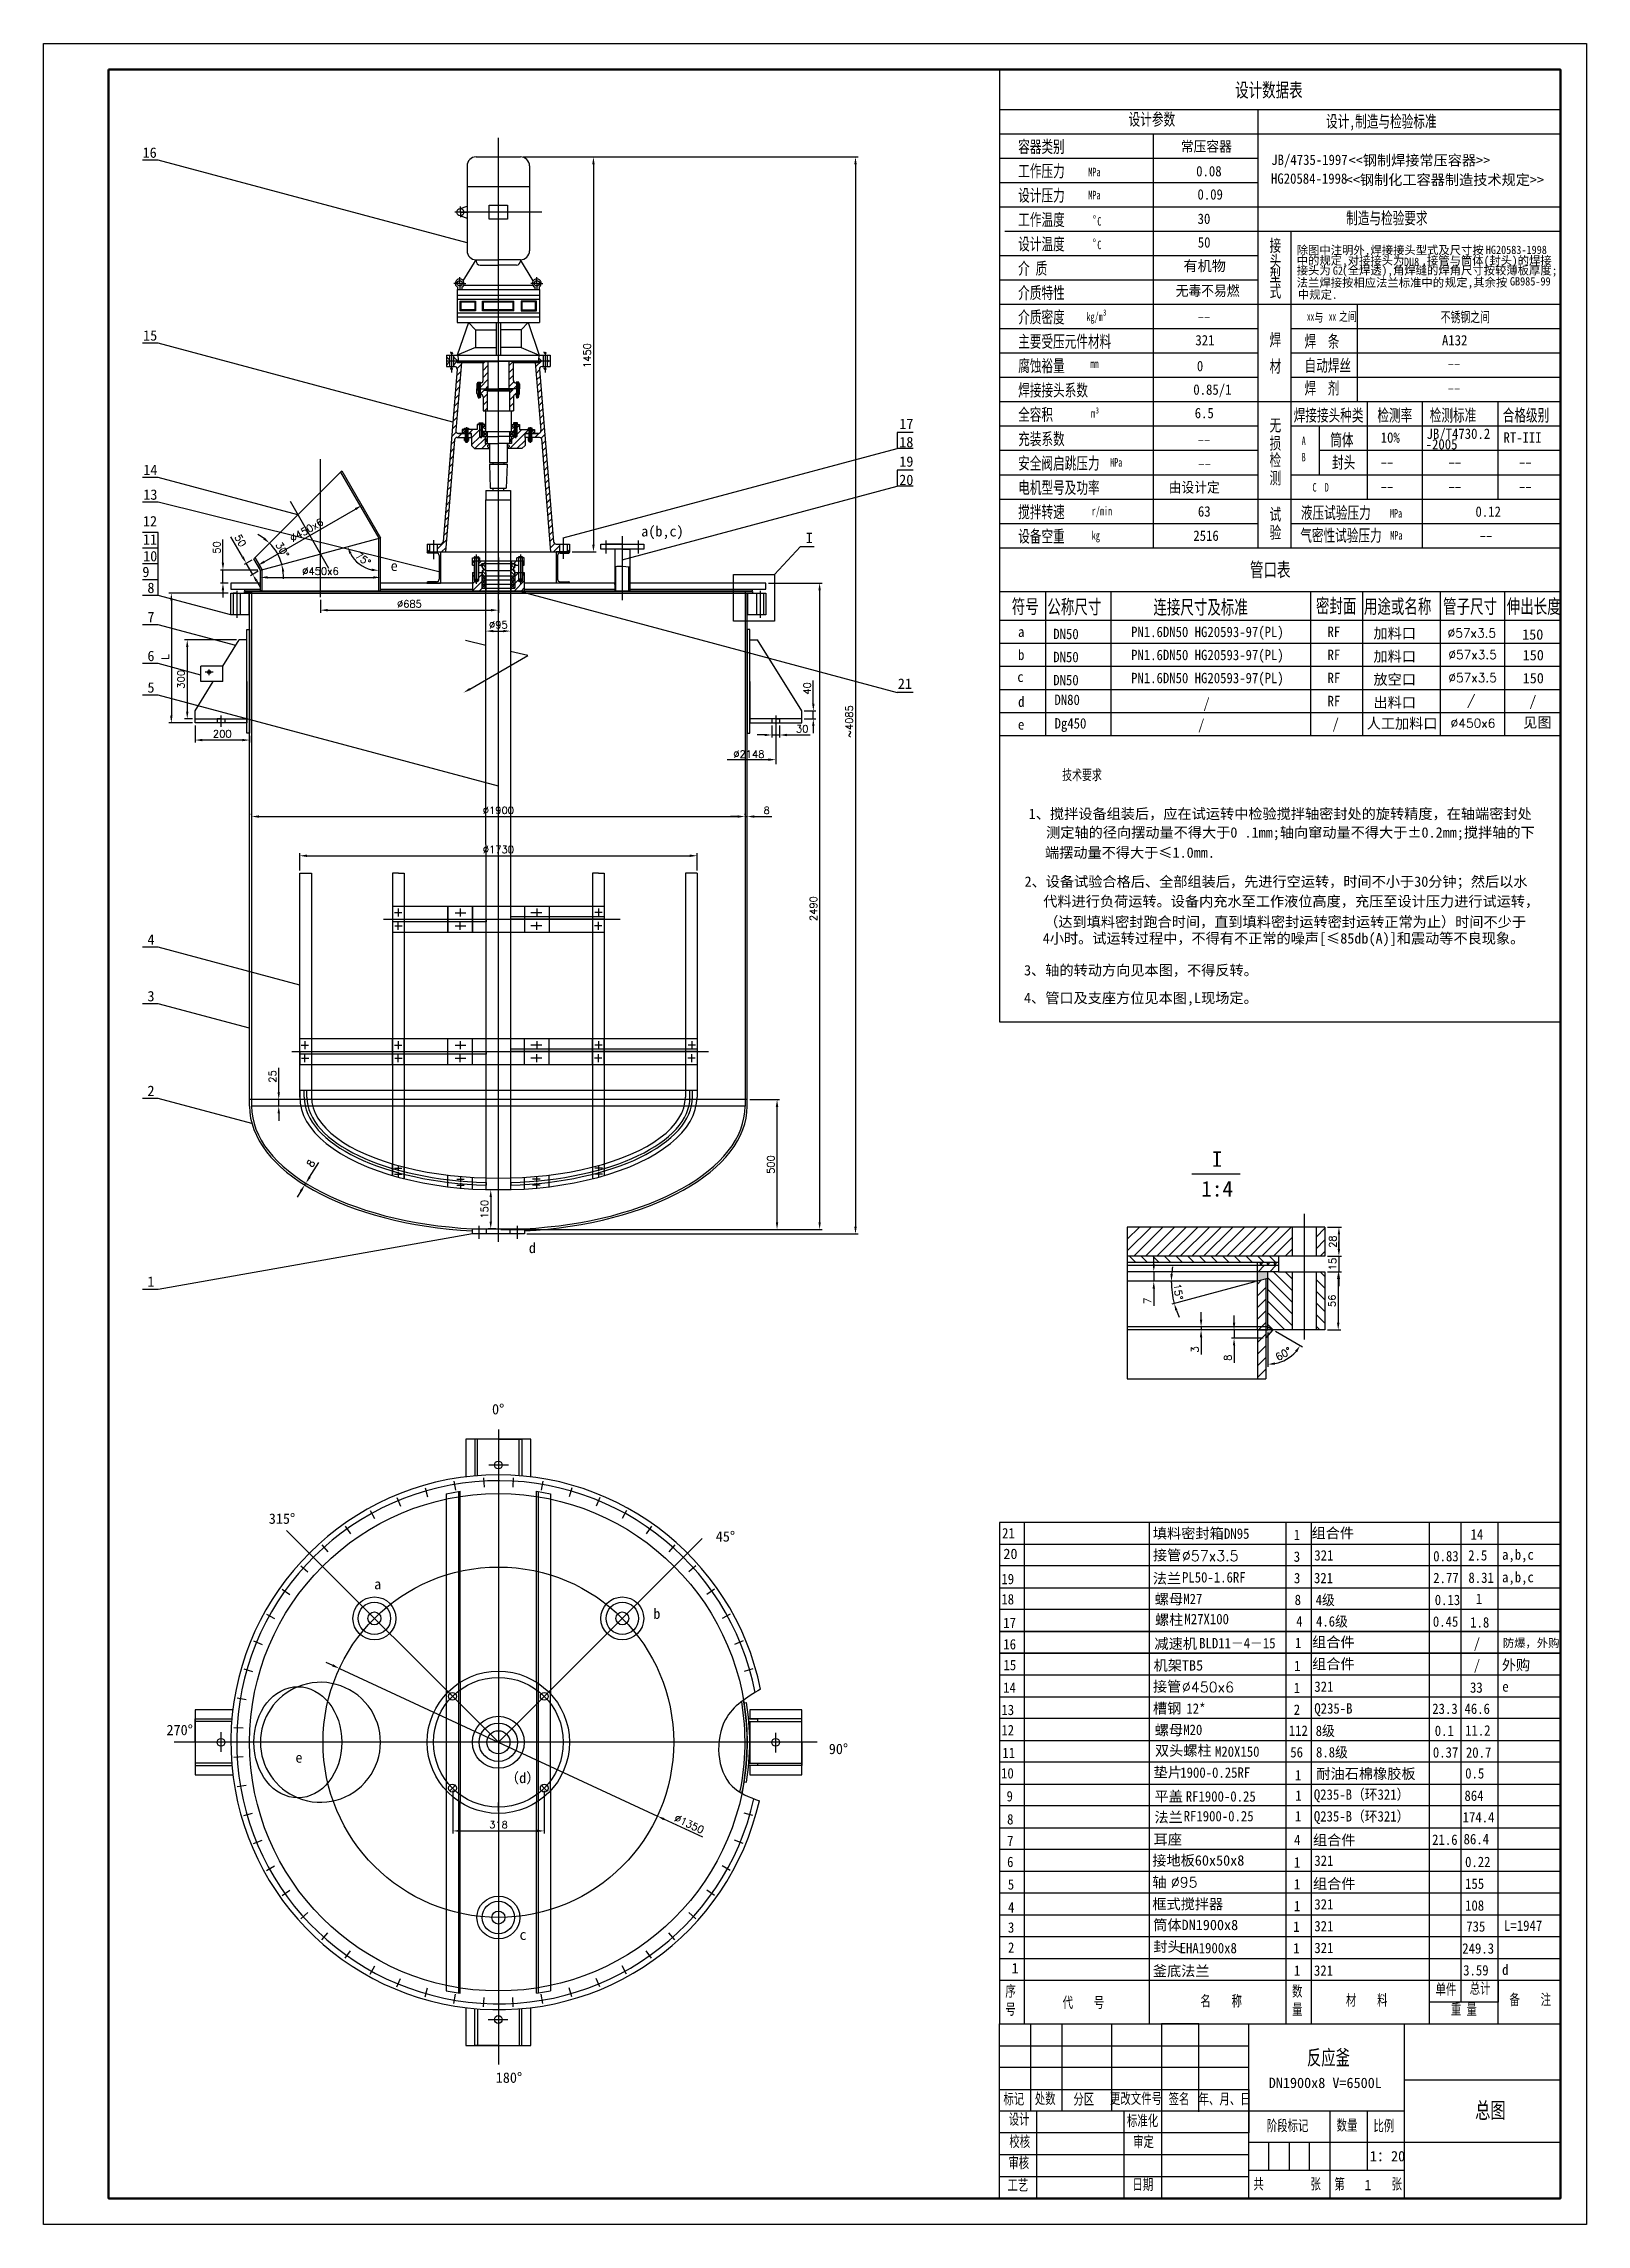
# Model space of a CAD drawing. Header units: millimetres. Extents: x 36507 to 42447, y 7055 to 15455.
import ezdxf

# ---------------------------------------------------------------- set-up
doc = ezdxf.new("R2010")
doc.units = ezdxf.units.MM
doc.layers.add('粗实线', color=7, linetype='Continuous', lineweight=30)
doc.styles.get("Standard").update_dxf_attribs({"font": 'txt.shx', "height": 28})
doc.styles.add('文本汉', font='SIMFANG.TTF', dxfattribs={"width": 0.7, "height": 40})
doc.styles.add('文本英数', font='SIMFANG.TTF', dxfattribs={"height": 40})
doc.styles.add('汉字', font='SIMFANG.TTF', dxfattribs={"width": 0.7, "height": 40})
doc.dimstyles.new('ISO-25', dxfattribs={"dimtxt": 28, "dimasz": 28, "dimexe": 10, "dimexo": 10, "dimgap": 10, "dimtad": 1, "dimdec": 0, "dimtxsty": 'Standard', "dimcen": 2.5, "dimclrd": 3, "dimclre": 3, "dimclrt": 3, "dimadec": 0, "dimazin": 0, "dimtfac": 1, "dimtdec": 0, "dimtmove": 0, "dimatfit": 3, "dimfxl": 0, "dimlwd": 25, "dimarcsym": 0})
pattern_1 = [(45, (15726.893, 345.092), (-13.470384, 13.470384), [])]
pattern_2 = [(135, (39617.45124, 13106.532706), (0.0449012806, 0.0449012806), [])]
pattern_3 = [(45, (36898.88177, 13106.532706), (-0.0449012806, 0.0449012806), [])]
pattern_4 = [(135, (15726.893, 345.092), (-13.470384, -13.470384), [])]
pattern_5 = [(45, (25960.124, 17140.752), (-4.490128, 4.490128), [])]
pattern_6 = [(45, (6212.137, 179.952), (-22.45064, 22.45064), [])]
pattern_7 = [(135, (6212.137, 179.952), (-22.45064, -22.45064), [])]

msp = doc.modelspace()

# ---------------------------------------------------------------- texts
at = {"layer": '粗实线', "style": '汉字', "width": 0.7}
for s, height, p in [('设计数据表', 54.43, (41095, 15249.5)), ('设计参数', 46.9, (40685, 15140.3)), ('设计,制造与检验标准', 46.9, (41445.2, 15132.4)), ('容器类别', 46.9, (40259.7, 15035.1)), ('工作压力', 46.9, (40259.7, 14941.3)), ('MPa', 32.83, (40529.8, 14944.4)), ('设计压力', 46.9, (40259.7, 14847.5)), ('MPa', 32.83, (40529.8, 14855.6)), ('工作温度', 46.9, (40259.7, 14753.7)), ('o', 18.8, (40547.9, 14781.5)), ('C', 32.8, (40564.4, 14754.2)), ('制造与检验要求', 46.9, (41522.4, 14760)), ('设计温度', 46.9, (40259.7, 14659.9)), ('o', 18.8, (40547.9, 14690.8)), ('接', 46.9, (41227.6, 14654.3)), ('介 质', 46.9, (40259.7, 14566.1)), ('C', 32.8, (40564.4, 14663.5)), ('头', 46.9, (41227.6, 14593)), ('型', 46.9, (41227.6, 14539.1)), ('介质特性', 46.9, (40259.7, 14472.3)), ('式', 46.9, (41227.6, 14477.9)), ('介质密度', 46.9, (40259.7, 14378.5)), ('kg/m', 32.83, (40522.5, 14387.1)), ('3', 23.5, (40586.2, 14407.7)), ('XX    XX', 24.62, (41371.5, 14387.6)), ('与', 35.2, (41400, 14384)), ('之间', 35.18, (41494.7, 14386.9)), ('不锈钢之间', 39.76, (41886.4, 14382.3)), ('主要受压元件材料', 46.9, (40259.7, 14284.7)), ('焊', 46.9, (41227.6, 14290.6)), ('焊  条', 46.9, (41362.4, 14285.3)), ('腐蚀裕量', 46.9, (40259.7, 14190.9)), ('mm', 32.83, (40537.8, 14205.8)), ('材', 46.9, (41227.6, 14188.9)), ('自动焊丝', 46.9, (41362.4, 14192.1)), ('焊接接头系数', 46.9, (40259.7, 14097.1)), ('焊  剂', 46.9, (41362.4, 14104.8)), ('全容积', 46.9, (40259.7, 14003.2)), ('m', 32.8, (40540.3, 14015)), ('3', 23.5, (40557.3, 14030.7)), ('焊接接头种类', 46.9, (41320.6, 14000.6)), ('检测率', 46.9, (41642.6, 14000.6)), ('检测标准', 46.9, (41844.4, 14000.6)), ('合格级别', 46.9, (42125.3, 14000.6)), ('充装系数', 46.9, (40259.7, 13909.4)), ('损', 46.9, (41227.6, 13892.6)), ('无', 46.9, (41227.6, 13961.8)), ('筒体', 46.9, (41461.4, 13905.3)), ('安全阀启跳压力', 46.9, (40259.7, 13815.6)), ('检', 46.9, (41227.6, 13828)), ('A', 32.8, (41351.2, 13909.1)), ('B', 32.8, (41351.2, 13846)), ('封头', 46.9, (41467.9, 13818.8)), ('电机型号及功率', 46.9, (40259.7, 13721.8)), ('MPa', 32.83, (40613.7, 13826)), ('测', 46.9, (41227.6, 13758.8)), ('C  D', 32.83, (41393.1, 13729.6)), ('搅拌转速', 46.9, (40259.7, 13628)), ('r/min', 32.83, (40543.1, 13639)), ('试', 46.9, (41227.6, 13618.4)), ('液压试验压力', 46.9, (41348.4, 13625.1)), ('MPa', 32.83, (41691, 13629.7)), ('设备空重', 46.9, (40259.7, 13534.2)), ('kg', 32.83, (40543.1, 13544.6)), ('验', 46.9, (41227.6, 13549.2)), ('气密性试验压力', 46.9, (41345.7, 13537.5)), ('MPa', 32.83, (41692.3, 13544.8)), ('管口表', 54.43, (41152.1, 13401.7)), ('符号', 54.43, (40235, 13259.9)), ('公称尺寸', 54.43, (40371.9, 13258.9)), ('连接尺寸及标准', 54.43, (40780.2, 13257.5)), ('密封面', 54.43, (41406.3, 13262.2)), ('用途或名称', 54.43, (41590.7, 13260.4)), ('管子尺寸', 54.43, (41895.5, 13260.4)), ('伸出长度', 54.43, (42140.8, 13260.4))]:
    msp.add_text(s, height=height, dxfattribs=at).set_placement(p)
at = {"layer": '粗实线', "lineweight": 30, "style": '文本英数', "width": 0.9}
for s, height, p in [('常压容器', 40, (40886.1, 15039.4)), ('0.08', 40, (40945, 14944)), ('HG20584-1998', 40, (41233.1, 14915.6)), ('JB/4735-1997', 40, (41234.2, 14987.9)), ('0.09', 40, (40950, 14854.6)), ('30', 40, (40950.6, 14760.7)), ('50', 40, (40951.2, 14669.8)), ('DU8', 32, (41744.8, 14598.9)), ('HG20583-1998', 32, (42060.2, 14645.1)), ('G2', 32, (41471.2, 14565.2)), ('GB985-99', 32, (42153.1, 14523.7)), ('无毒不易燃', 40, (40866.4, 14483.6)), ('__', 40, (40951, 14407.1)), ('321', 40, (40942, 14293)), ('A132', 40, (41891.4, 14292.8)), ('0', 40, (40947.7, 14193.4)), ('__', 40, (41913.5, 14224.9)), ('0.85/1', 40, (40934, 14102.8)), ('__', 40, (41913.5, 14131.1)), ('6.5', 40, (40939.4, 14012.5)), ('10%', 40, (41655.4, 13918.1)), ('JB/T4730.2', 40, (41832.1, 13932.8)), ('RT-III', 40, (42128.2, 13918.1)), ('__', 40, (40951, 13931.9)), ('-2005', 40, (41828.6, 13892.1)), ('__', 40, (40952.7, 13841.1)), ('__', 40, (41655.4, 13845.6)), ('__', 40, (41916.5, 13845.6)), ('__', 40, (42187.5, 13845.6)), ('由设计定', 40, (40839.4, 13726.4)), ('__', 40, (41655.4, 13751.8)), ('__', 40, (41916.5, 13751.8)), ('__', 40, (42187.5, 13751.8)), ('63', 40, (40951.7, 13633.6)), ('0.12', 40, (42020.4, 13632.7)), ('2516', 40, (40934, 13540)), ('__', 40, (42036.6, 13562.7)), ('a', 40, (40259.1, 13169.8)), ('DN50', 40, (40394.7, 13161.5)), ('PN1.6DN50 HG20593-97(PL) ', 40, (40694.4, 13169.4)), ('RF', 40, (41450.5, 13170.1)), ('b', 40, (40259.1, 13081)), ('DN50', 40, (40394.7, 13072.7)), ('PN1.6DN50 HG20593-97(PL) ', 40, (40694.4, 13080.6)), ('RF', 40, (41450.8, 13081)), ('c', 40, (40256.4, 12996.4)), ('DN50', 40, (40394.7, 12983.9)), ('PN1.6DN50 HG20593-97(PL) ', 40, (40694.4, 12991.8)), ('RF', 40, (41450.8, 12992.1)), ('d', 40, (40259.3, 12900.7)), ('DN80', 40, (40399.3, 12908)), ('/', 40, (40972.7, 12894.7)), ('RF', 40, (41450.8, 12903.3)), ('Dg450', 40, (40399.8, 12817.1)), ('/', 40, (40952.6, 12812.3)), ('/', 40, (41469.7, 12815.2)), ('e', 40, (40258.8, 12812.8)), ('21', 40, (40197.6, 9697.8)), ('DN95', 40, (41052.2, 9696)), ('1', 40, (41320.7, 9691.6)), ('14', 40, (42001.5, 9693.1)), ('3', 40, (41320.7, 9607.6)), ('321', 40, (41399.9, 9612.4)), ('0.83', 40, (41857.7, 9609.3)), ('2.5', 40, (41992.4, 9612.5)), ('a,b,c', 40, (42122.8, 9615.5)), ('19', 40, (40195, 9521.3)), ('PL50-1.6RF', 40, (40890.5, 9527.8)), ('3', 40, (41321.5, 9524.9)), ('321', 40, (41398.5, 9525.2)), ('2.77', 40, (41857.7, 9525.3)), ('8.31', 40, (41993.3, 9526.3)), ('a,b,c', 40, (42122.8, 9528.5)), ('18', 40, (40195, 9443.4)), ('M27', 40, (40895.2, 9444.6)), ('8', 40, (41324.2, 9441.1)), ('4级', 40, (41405.2, 9440.5)), ('0.13', 40, (41863.5, 9440.9)), ('1', 40, (42021.8, 9445.2)), ('17', 40, (40202.2, 9352.3)), ('M27X100', 40, (40899.8, 9367.2)), ('4', 40, (41329.9, 9358.1)), ('4.6级', 40, (41406.4, 9358.1)), ('0.45', 40, (41856.3, 9357.5)), ('1.8', 40, (41999.9, 9354.3)), ('16', 40, (40202.5, 9270.1)), ('BLD11－4－15', 40, (40956.5, 9274.3)), ('1', 40, (41325.6, 9275.1)), ('/', 40, (42013.8, 9273.9)), ('15', 40, (40203.1, 9190.1)), ('1', 40, (41322.1, 9186.8)), ('/', 40, (42013.8, 9189.9)), ('14', 40, (40202, 9102.9)), ('1', 40, (41320.7, 9102)), ('321', 40, (41399.9, 9106.8)), ('33', 40, (41999.3, 9103.3)), ('e', 40, (42123.6, 9107.2)), ('13', 40, (40195, 9017.3)), ('12*', 40, (40907.3, 9022.3)), ('2', 40, (41320.7, 9018)), ('Q235-B', 40, (41399.9, 9022.8)), ('23.3', 40, (41854, 9021.6)), ('46.6', 40, (41978.1, 9021.7)), ('12', 40, (40195, 8939.4)), ('M20', 40, (40895.2, 8940.6)), ('112', 40, (41301.6, 8937.1)), ('8级', 40, (41405.2, 8936.5)), ('0.1', 40, (41863.5, 8936.9)), ('11.2', 40, (41980.5, 8938.1)), ('11', 40, (40198.7, 8851.5)), ('M20X150', 40, (41017.4, 8856.4)), ('56', 40, (41307.3, 8854.1)), ('8.8级', 40, (41406.4, 8854.1)), ('0.37', 40, (41856.3, 8853.5)), ('20.7', 40, (41983.6, 8853)), ('10', 40, (40193.7, 8773.1)), ('1900-0.25RF', 40, (40883.7, 8775.7)), ('1', 40, (41325.5, 8766)), ('Q235-B（环321）', 40, (41398.1, 8691.2)), ('0.5', 40, (41980.8, 8772.8)), ('9', 40, (40214.9, 8684.6)), ('RF1900-0.25', 40, (40905, 8683.8)), ('1', 40, (41326.8, 8687.3)), ('Q235-B（环321）', 40, (41398.1, 8607.2)), ('864', 40, (41978, 8686.7)), ('8', 40, (40217.1, 8595.9)), ('RF1900-0.25', 40, (40896.8, 8607.9)), ('1', 40, (41325.5, 8608)), ('174.4', 40, (41971, 8603.8)), ('7', 40, (40217.1, 8512.3)), ('4', 40, (41322.1, 8516.4)), ('21.6', 40, (41853.5, 8517.2)), ('86.4', 40, (41974.7, 8519.6)), ('6', 40, (40217.1, 8431.7)), ('1', 40, (41321.5, 8429.7)), ('321', 40, (41399.9, 8436.4)), ('0.22', 40, (41980.3, 8431.7)), ('5', 40, (40219.7, 8344.9)), ('1', 40, (41321.5, 8345.7)), ('155', 40, (41980.3, 8347.7)), ('4', 40, (40220.3, 8256.4)), ('1', 40, (41321.5, 8261.7)), ('321', 40, (41399.9, 8268.4)), ('108', 40, (41980.3, 8263.7)), ('3', 40, (40220.3, 8179.1)), ('1', 40, (41318.8, 8182.2)), ('321', 40, (41399.9, 8184.4)), ('735', 40, (41984.8, 8182.9)), ('L=1947', 40, (42130.4, 8185.9)), ('2', 40, (40220.3, 8101.8)), ('EHA1900x8', 40, (40881.3, 8099.7)), ('1', 40, (41318.8, 8098.9)), ('321', 40, (41399.9, 8100.4)), ('249.3', 40, (41969.5, 8098.2)), ('1', 40, (41321.5, 8012.9)), ('321', 40, (41398.5, 8013.2)), ('3.59', 40, (41973, 8014.3)), ('d', 40, (42122.8, 8016.5))]:
    msp.add_text(s, height=height, dxfattribs=at).set_placement(p)
at = {"layer": '粗实线', "lineweight": 30, "style": '文本汉'}
for s, height, p in [('<<钢制化工容器制造技术规定>>', 40, (41520.9, 14910.8)), ('<<钢制焊接常压容器>>', 40, (41532, 14986.1)), ('有机物', 40, (40895.9, 14579.3)), ('除图中注明外,焊接接头型式及尺寸按', 32, (41332.1, 14643.9)), ('中的规定,对接接头为   ,接管与筒体(封头)的焊接', 32, (41332.1, 14603.6)), ('接头为  (全焊透),角焊缝的焊角尺寸按较薄板厚度;', 32, (41332.1, 14565.8)), ('法兰焊接按相应法兰标准中的', 32, (41332.1, 14518.5)), ('规定,其余按   ', 32, (41902.9, 14519.5)), ('中规定.', 32, (41336.8, 14472.5)), ('加料口', 40, (41627.6, 13163.9)), ('150', 40, (42200, 13159.5)), ('加料口', 40, (41627.6, 13075)), ('150', 40, (42202.1, 13080.1)), ('放空口', 40, (41627.6, 12986.2)), ('150', 40, (42202.1, 12991.3)), ('出料口', 40, (41627.6, 12897.4)), ('/', 40, (42227.7, 12902.5)), ('人工加料口', 40, (41601.5, 12816.7)), ('见图', 40, (42204, 12820.6)), ('1、搅拌设备组装后，应在试运转中检验搅拌轴密封处的旋转精度，在轴端密封处', 40, (40300.2, 12468.8)), ('测定轴的径向摆动量不得大于0 .1mm;轴向窜动量不得大于%%P0.2mm;搅拌轴的下', 40, (40367.3, 12396.9)), ('端摆动量不得大于≤1.0mm.', 40, (40362.9, 12319.4)), ('2、设备试验合格后、全部组装后，先进行空运转，时间不小于30分钟；然后以水', 40, (40284.1, 12207.6)), ('代料进行负荷运转。设备内充水至工作液位高度，充压至设计压力进行试运转，', 40, (40356.1, 12131.6)), ('（达到填料密封跑合时间，直到填料密封运转密封运转正常为止）时间不少于', 40, (40359.9, 12052.4)), ('4小时。试运转过程中，不得有不正常的噪声[≤85db(A)]和震动等不良现象。', 40, (40354.2, 11989)), ('3、轴的转动方向见本图，不得反转。', 40, (40282.3, 11866.2)), ('4、管口及支座方位见本图,L现场定。', 40, (40282.1, 11759.5)), ('组合件', 40, (41389.2, 9698.2)), ('填料密封箱', 40, (40778.5, 9697.2)), ('接管', 40, (40778.5, 9613.2)), ('法兰', 40, (40778.2, 9523.5)), ('螺母 ', 40, (40785.7, 9443.7)), ('螺柱', 40, (40786.3, 9364.6)), ('组合件', 40, (41391.4, 9278.2)), ('减速机', 40, (40784.4, 9272.3)), ('组合件', 40, (41391.4, 9194.2)), ('防爆，外购', 32, (42125.6, 9278.5)), ('机架TB5', 40, (40781, 9188.6)), ('外购', 40, (42122, 9190.2)), ('接管', 40, (40778.5, 9107.5)), ('槽钢', 40, (40778.5, 9023.5)), ('螺母 ', 40, (40785.7, 8939.7)), ('双头螺柱', 40, (40786.3, 8860.6)), ('垫片', 40, (40781.2, 8777)), ('耐油石棉橡胶板', 40, (41407.8, 8771.1)), ('平盖', 40, (40784.4, 8683.9)), ('法兰', 40, (40784.4, 8603.6)), ('耳座', 40, (40781, 8518.2)), ('组合件', 40, (41394.7, 8515.6)), ('接地板60x50x8', 40, (40776.2, 8437.3)), ('轴', 40, (40776.2, 8353.3)), ('组合件', 40, (41394.7, 8347.6)), ('框式搅拌器', 40, (40776.2, 8269.3)), ('筒体DN1900x8', 40, (40779.9, 8188.8)), ('封头', 40, (40779.9, 8105.5)), ('釜底法兰', 40, (40778.2, 8011.5))]:
    msp.add_text(s, height=height, dxfattribs=at).set_placement(p)
at = {"layer": '粗实线'}
for s, height, p in [('%%c57x3.5', 34.31, (41913.1, 13167.8)), ('%%c57x3.5', 34.31, (41916, 13084.7)), ('%%c57x3.5', 34.31, (41916, 12995.8)), ('/', 34.3, (41987.5, 12908.3)), ('%%c450x6', 34.31, (41924.8, 12820.6))]:
    msp.add_text(s, height=height, dxfattribs=at).set_placement(p)
at = {"layer": '粗实线', "lineweight": 25, "style": '汉字', "width": 0.7}
msp.add_text('技术要求', height=40, dxfattribs=at).set_placement((40428.8, 12618.7))
at = {"layer": '粗实线', "lineweight": 25}
for s, p in [('%%c57x3.5', (40890.3, 9610.5)), ('%%c450x6', (40890.3, 9104.9)), ('%%c95', (40847.2, 8353.2))]:
    msp.add_text(s, height=40, dxfattribs=at).set_placement(p)
at = {"layer": '粗实线', "attachment_point": 1}
for s, insert, char_height, width, style in [('16', (36888.4, 15055.5), 40, 171.497, '文本英数'), ('15', (36890.3, 14351.3), 40, 171.497, '文本英数'), ('17', (39801.8, 14010.9), 40, 171.497, '文本英数'), ('18', (39801.7, 13940.4), 40, 171.497, '文本英数'), ('19', (39801.8, 13865.6), 40, 171.497, '文本英数'), ('14', (36891.1, 13833.7), 40, 171.497, '文本英数'), ('20', (39801.7, 13795.1), 40, 171.497, '文本英数'), ('13', (36891.1, 13738.4), 40, 171.497, '文本英数'), ('12', (36889.8, 13635.9), 40, 171.497, '文本英数'), ('11', (36889.7, 13565.5), 40, 171.497, '文本英数'), ('a(b,c)', (38808.4, 13597), 40, 171.497, '文本英数'), ('I', (39441.8, 13571.2), 40, 171.497, '文本英数'), ('10', (36890.5, 13501.2), 40, 171.497, '文本英数'), ('e', (37843.5, 13463.9), 40, 171.497, '文本英数'), ('9', (36887.5, 13440.5), 40, 171.497, '文本英数'), ('8', (36907, 13379.1), 40, 171.497, '文本英数'), ('7', (36907, 13266.7), 40, 171.497, '文本英数'), ('6', (36907, 13116.9), 40, 171.497, '文本英数'), ('5', (36907, 12995.4), 40, 171.497, '文本英数'), ('21', (39796.3, 13010), 40, 171.497, '文本英数'), ('4', (36907.1, 12024.3), 40, 171.497, '文本英数'), ('3', (36907, 11806.3), 40, 171.497, '文本英数'), ('2', (36907, 11441.8), 40, 171.497, '文本英数'), ('I', (41005, 11188.9), 60, 257.245, '文本英数'), ('1:4', (40964.5, 11074.4), 60, 257.245, '文本英数'), ('d', (38375.4, 10836.6), 40, 171.497, '文本英数'), ('1', (36907, 10706.7), 40, 171.497, '文本英数'), ('0°', (38233.8, 10215.3), 40, 171.497, '文本英数'), ('315°', (37374.3, 9793.8), 40, 171.497, '文本英数'), ('45°', (39095.2, 9725.3), 40, 171.497, '文本英数'), ('a', (37779.9, 9541.8), 40, 171.497, '文本英数'), ('b', (38854.9, 9427.6), 40, 171.497, '文本英数'), ('270°', (36980.4, 8979.7), 40, 171.497, '文本英数'), ('90°', (39530.5, 8906.8), 40, 171.497, '文本英数'), ('e', (37476.8, 8873.7), 40, 171.497, '文本英数'), ('（d）', (38283.6, 8795), 40, 171.497, '文本英数'), ('c', (38339.6, 8191.2), 40, 171.497, '文本英数'), ('序\\P号', (40210.3, 7975.1), 42, 409.815, '汉字'), ('数\\P量', (41314.3, 7975.1), 42, 409.815, '汉字'), ('单件', (41866.7, 7982.2), 42, 409.815, '汉字'), ('总计', (41998.2, 7985.8), 42, 409.815, '汉字'), ('代    号', (40430.8, 7931.5), 42, 409.815, '汉字'), ('名    称', (40961.3, 7937.3), 42, 409.815, '汉字'), ('材    料', (41521.6, 7940.6), 42, 409.815, '汉字'), ('重 量', (41925.9, 7905.1), 42, 409.815, '汉字'), ('备    注', (42151.3, 7942.4), 42, 409.815, '汉字'), ('180°', (38248.2, 7640.7), 40, 171.497, '文本英数'), ('标记', (40202.8, 7559.9), 42, 409.815, '汉字'), ('处数', (40323.7, 7561.3), 42, 409.815, '汉字'), ('分区', (40472, 7559.2), 42, 409.815, '汉字'), ('更改文件号', (40613.1, 7561.4), 42, 409.815, '汉字'), ('签名', (40838.7, 7559.9), 42, 409.815, '汉字'), ('年、月、日', (40954.3, 7559.7), 42, 409.815, '汉字'), ('设计', (40223.4, 7481.8), 42, 409.815, '汉字'), ('标准化', (40678.5, 7476.3), 42, 409.815, '汉字'), ('总图', (42019, 7525.6), 61.74, 602.428, '汉字'), ('校核', (40225.6, 7395.6), 42, 409.815, '汉字'), ('审定', (40702.4, 7395.4), 42, 409.815, '汉字'), ('阶段标记', (41216.8, 7457.1), 42, 409.815, '汉字'), ('数量', (41485.6, 7458.8), 42, 409.815, '汉字'), ('比例', (41627.4, 7456.4), 42, 409.815, '汉字'), ('审核', (40221.9, 7314.3), 42, 409.815, '汉字'), ('工艺', (40218.4, 7227.9), 42, 409.815, '汉字'), ('日期', (40699.7, 7230.4), 42, 409.815, '汉字'), ('共         张', (41165.1, 7232.4), 42, 409.815, '汉字'), ('第         张', (41477.1, 7232.4), 42, 409.815, '汉字')]:
    msp.add_mtext(s, dxfattribs=dict(at, insert=insert, char_height=char_height, width=width, style=style))
at = {"layer": '粗实线', "insert": (39222.8, 12718.5), "char_height": 28, "attachment_point": 5}
msp.add_mtext('%%c2148', dxfattribs=at)
at = {"layer": '粗实线', "lineweight": 30, "attachment_point": 1}
for s, insert, char_height, width, style in [('20', (40202.7, 9658.2), 40, 51.641, '文本英数'), ('1', (40233.9, 8062.2), 40, 51.641, '文本英数'), ('反应釜', (41371.7, 7726.8), 57.6, 590.133, '文本汉'), ('DN1900x8 V=6500L', (41224.5, 7620.6), 40, 4709.404, '文本英数'), ('1：20', (41613.5, 7338.1), 40, 409.815, '文本英数'), ('1', (41592.7, 7226.9), 40, 434.199, '文本英数')]:
    msp.add_mtext(s, dxfattribs=dict(at, insert=insert, char_height=char_height, width=width, style=style))

# ---------------------------------------------------------------- blocks, each defined once
blk = doc.blocks.new('*D9')
at = {"layer": 'Defpoints', "color": 0}
for p in [(37412.6, 11387.7), (37412.6, 11387.7), (37412.6, 11362.7)]:
    blk.add_point(p, dxfattribs=at)
at = {"layer": '粗实线', "color": 3, "lineweight": 25}
for p, q in [((37412.6, 11415.7), (37412.6, 11510.3)), ((37412.6, 11362.7), (37412.6, 11387.7)), ((37412.6, 11334.7), (37412.6, 11306.7))]:
    blk.add_line(p, q, dxfattribs=at)
at = {"layer": '粗实线', "color": 3}
for points in [[(37408, 11415.7), (37417.3, 11415.7), (37412.6, 11387.7)], [(37408, 11334.7), (37417.3, 11334.7), (37412.6, 11362.7)]]:
    blk.add_solid(points, dxfattribs=at)
at = {"layer": '粗实线', "color": 3, "insert": (37388.6, 11477), "char_height": 28, "attachment_point": 5, "rotation": 90}
blk.add_mtext('25', dxfattribs=at)
blk = doc.blocks.new('*D10')
at = {"layer": 'Defpoints', "color": 0}
for p in [(38343.2, 15019), (38358.3, 10870.3), (39633.3, 10870.3)]:
    blk.add_point(p, dxfattribs=at)
at = {"layer": '粗实线', "color": 3, "lineweight": -2}
for p, q in [((38353.2, 15019), (39643.3, 15019)), ((38368.3, 10870.3), (39643.3, 10870.3))]:
    blk.add_line(p, q, dxfattribs=at)
at = {"layer": '粗实线', "color": 3, "lineweight": 25}
blk.add_line((39633.3, 14991), (39633.3, 10898.3), dxfattribs=at)
at = {"layer": '粗实线', "color": 3}
for points in [[(39628.6, 14991), (39637.9, 14991), (39633.3, 15019)], [(39628.6, 10898.3), (39637.9, 10898.3), (39633.3, 10870.3)]]:
    blk.add_solid(points, dxfattribs=at)
at = {"layer": '粗实线', "color": 3, "insert": (39609.3, 12844.6), "char_height": 28, "attachment_point": 5, "rotation": 90}
blk.add_mtext('~4085', dxfattribs=at)
blk = doc.blocks.new('*D11')
at = {"layer": 'Defpoints', "color": 0}
for p in [(37260.2, 13158.7), (37060.3, 12854.7), (37090.2, 12854.7)]:
    blk.add_point(p, dxfattribs=at)
at = {"layer": '粗实线', "color": 3, "lineweight": -2}
for p, q in [((37250.2, 13158.7), (37050.3, 13158.7)), ((37080.2, 12854.7), (37050.3, 12854.7))]:
    blk.add_line(p, q, dxfattribs=at)
at = {"layer": '粗实线', "color": 3, "lineweight": 25}
blk.add_line((37060.3, 13130.7), (37060.3, 12882.7), dxfattribs=at)
at = {"layer": '粗实线', "color": 3}
for points in [[(37055.7, 13130.7), (37065, 13130.7), (37060.3, 13158.7)], [(37055.7, 12882.7), (37065, 12882.7), (37060.3, 12854.7)]]:
    blk.add_solid(points, dxfattribs=at)
at = {"layer": '粗实线', "color": 3, "insert": (37036.3, 13006.7), "char_height": 28, "attachment_point": 5, "rotation": 90}
blk.add_mtext('300', dxfattribs=at)
blk = doc.blocks.new('*D12')
at = {"layer": 'Defpoints', "color": 0}
for p in [(37090.2, 12838.7), (37090.2, 12772.8), (37300.2, 12798.7)]:
    blk.add_point(p, dxfattribs=at)
at = {"layer": '粗实线', "color": 3, "lineweight": -2}
for p, q in [((37090.2, 12828.7), (37090.2, 12762.8)), ((37300.2, 12788.7), (37300.2, 12762.8))]:
    blk.add_line(p, q, dxfattribs=at)
at = {"layer": '粗实线', "color": 3, "lineweight": 25}
blk.add_line((37272.2, 12772.8), (37118.2, 12772.8), dxfattribs=at)
at = {"layer": '粗实线', "color": 3}
for points in [[(37118.2, 12777.4), (37118.2, 12768.1), (37090.2, 12772.8)], [(37272.2, 12777.4), (37272.2, 12768.1), (37300.2, 12772.8)]]:
    blk.add_solid(points, dxfattribs=at)
at = {"layer": '粗实线', "color": 3, "insert": (37195.2, 12796.8), "char_height": 28, "attachment_point": 5}
blk.add_mtext('200', dxfattribs=at)
blk = doc.blocks.new('*D13')
at = {"layer": 'Defpoints', "color": 0}
for p in [(37798.2, 13549.8), (37804.2, 13551.5), (37702.9, 13469.9), (37342.2, 13427.7), (37798.2, 13347.7)]:
    blk.add_point(p, dxfattribs=at)
at = {"layer": '粗实线', "color": 3, "lineweight": 25}
blk.add_arc((37798.2, 13549.8), 124.3, 207.93307, 257.06693, dxfattribs=at)
at = {"layer": '粗实线', "color": 3}
for points in [[(37684, 13489.9), (37692.7, 13493.3), (37678.1, 13517.7)], [(37770.9, 13433.3), (37769.8, 13424.1), (37798.2, 13425.5)]]:
    blk.add_solid(points, dxfattribs=at)
at = {"layer": '粗实线', "color": 3, "insert": (37737.1, 13470.3), "char_height": 28, "attachment_point": 5, "rotation": 322.5}
blk.add_mtext('75°', dxfattribs=at)
blk = doc.blocks.new('*D14')
at = {"layer": 'Defpoints', "color": 0}
for p in [(37655.4, 13809.2), (37804.2, 13551.5), (37317.2, 13471), (37413.5, 13479.4), (37342.2, 13427.7)]:
    blk.add_point(p, dxfattribs=at)
at = {"layer": '粗实线', "color": 3, "lineweight": 25}
for start, end in [(53.84216, 62.68432), (15, 45), (357.31568, 6.15784)]:
    blk.add_arc((37248.9, 13402.7), 181.6, start, end, dxfattribs=at)
at = {"layer": '粗实线', "color": 3}
for points in [[(37359.1, 13552.8), (37353, 13545.8), (37377.3, 13531.1)], [(37424.8, 13421.3), (37434, 13423), (37424.3, 13449.7)]]:
    blk.add_solid(points, dxfattribs=at)
at = {"layer": '粗实线', "color": 3, "insert": (37426.9, 13505.5), "char_height": 28, "attachment_point": 5, "rotation": 300}
blk.add_mtext('30°', dxfattribs=at)
blk = doc.blocks.new('*D15')
at = {"layer": 'Defpoints', "color": 0}
for p in [(37729.8, 13680.3), (37732.1, 13676.3), (37329.7, 13449.3)]:
    blk.add_point(p, dxfattribs=at)
at = {"layer": '粗实线', "color": 3, "lineweight": 25}
blk.add_line((37356.2, 13459.3), (37707.8, 13662.3), dxfattribs=at)
at = {"layer": '粗实线', "color": 3, "lineweight": -2}
for p, q in [((37734.8, 13671.7), (37737.1, 13667.7)), ((37334.7, 13440.7), (37337, 13436.7))]:
    blk.add_line(p, q, dxfattribs=at)
at = {"layer": '粗实线', "color": 3}
for points in [[(37705.5, 13666.4), (37710.2, 13658.3), (37732.1, 13676.3)], [(37353.9, 13463.4), (37358.6, 13455.3), (37332, 13445.3)]]:
    blk.add_solid(points, dxfattribs=at)
at = {"layer": '粗实线', "color": 3, "insert": (37520, 13581.6), "char_height": 28, "attachment_point": 5, "rotation": 30}
blk.add_mtext('%%c450x6', dxfattribs=at)
blk = doc.blocks.new('*D16')
at = {"layer": 'Defpoints', "color": 0}
for p in [(37342.2, 13387.7), (37804.2, 13399.3), (37804.2, 13387.7)]:
    blk.add_point(p, dxfattribs=at)
at = {"layer": '粗实线', "color": 3, "lineweight": -2}
for p, q in [((37342.2, 13397.7), (37342.2, 13409.3)), ((37804.2, 13397.7), (37804.2, 13409.3))]:
    blk.add_line(p, q, dxfattribs=at)
at = {"layer": '粗实线', "color": 3, "lineweight": 25}
blk.add_line((37370.2, 13399.3), (37776.2, 13399.3), dxfattribs=at)
at = {"layer": '粗实线', "color": 3}
for points in [[(37370.2, 13404), (37370.2, 13394.6), (37342.2, 13399.3)], [(37776.2, 13404), (37776.2, 13394.6), (37804.2, 13399.3)]]:
    blk.add_solid(points, dxfattribs=at)
at = {"layer": '粗实线', "color": 3, "insert": (37573.2, 13423.3), "char_height": 28, "attachment_point": 5}
blk.add_mtext('%%c450x6', dxfattribs=at)
blk = doc.blocks.new('*D17')
at = {"layer": 'Defpoints', "color": 0}
for p in [(37287.6, 13453.9), (37317.2, 13471), (37342.2, 13427.7)]:
    blk.add_point(p, dxfattribs=at)
at = {"layer": '粗实线', "color": 3, "lineweight": 25}
for p, q in [((37273.6, 13478.1), (37228.6, 13556.1)), ((37312.6, 13410.6), (37287.6, 13453.9)), ((37326.6, 13386.3), (37340.6, 13362.1))]:
    blk.add_line(p, q, dxfattribs=at)
at = {"layer": '粗实线', "color": 3, "lineweight": -2}
for p, q in [((37308.5, 13466), (37278.9, 13448.9)), ((37333.5, 13422.7), (37303.9, 13405.6))]:
    blk.add_line(p, q, dxfattribs=at)
at = {"layer": '粗实线', "color": 3}
for points in [[(37277.6, 13480.5), (37269.6, 13475.8), (37287.6, 13453.9)], [(37330.6, 13388.7), (37322.6, 13384), (37312.6, 13410.6)]]:
    blk.add_solid(points, dxfattribs=at)
at = {"layer": '粗实线', "color": 3, "insert": (37264.9, 13541.2), "char_height": 28, "attachment_point": 5, "rotation": 300}
blk.add_mtext('50', dxfattribs=at)
blk = doc.blocks.new('*D18')
at = {"layer": 'Defpoints', "color": 0}
for p in [(37197.8, 13427.7), (37228.2, 13377.7), (37342.2, 13427.7)]:
    blk.add_point(p, dxfattribs=at)
at = {"layer": '粗实线', "color": 3, "lineweight": 25}
for p, q in [((37197.8, 13455.7), (37197.8, 13545.7)), ((37197.8, 13377.7), (37197.8, 13427.7)), ((37197.8, 13349.7), (37197.8, 13321.7))]:
    blk.add_line(p, q, dxfattribs=at)
at = {"layer": '粗实线', "color": 3, "lineweight": -2}
for p, q in [((37332.2, 13427.7), (37187.8, 13427.7)), ((37218.2, 13377.7), (37187.8, 13377.7))]:
    blk.add_line(p, q, dxfattribs=at)
at = {"layer": '粗实线', "color": 3}
for points in [[(37193.1, 13455.7), (37202.4, 13455.7), (37197.8, 13427.7)], [(37193.1, 13349.7), (37202.4, 13349.7), (37197.8, 13377.7)]]:
    blk.add_solid(points, dxfattribs=at)
at = {"layer": '粗实线', "color": 3, "insert": (37173.8, 13514.7), "char_height": 28, "attachment_point": 5, "rotation": 90}
blk.add_mtext('50', dxfattribs=at)
blk = doc.blocks.new('*D19')
at = {"layer": 'Defpoints', "color": 0}
for p in [(39426.2, 12884.7), (39426.2, 12854.7), (39470.9, 12884.7)]:
    blk.add_point(p, dxfattribs=at)
at = {"layer": '粗实线', "color": 3, "lineweight": 25}
for p, q in [((39470.9, 12912.7), (39470.9, 13002.7)), ((39470.9, 12854.7), (39470.9, 12884.7)), ((39470.9, 12826.7), (39470.9, 12798.7))]:
    blk.add_line(p, q, dxfattribs=at)
at = {"layer": '粗实线', "color": 3, "lineweight": -2}
for p, q in [((39436.2, 12884.7), (39480.9, 12884.7)), ((39436.2, 12854.7), (39480.9, 12854.7))]:
    blk.add_line(p, q, dxfattribs=at)
at = {"layer": '粗实线', "color": 3}
for points in [[(39466.2, 12912.7), (39475.5, 12912.7), (39470.9, 12884.7)], [(39466.2, 12826.7), (39475.5, 12826.7), (39470.9, 12854.7)]]:
    blk.add_solid(points, dxfattribs=at)
at = {"layer": '粗实线', "color": 3, "insert": (39446.9, 12971.7), "char_height": 28, "attachment_point": 5, "rotation": 90}
blk.add_mtext('40', dxfattribs=at)
blk = doc.blocks.new('*D20')
at = {"layer": 'Defpoints', "color": 0}
for p in [(39311.2, 12838.7), (39341.2, 12838.7), (39341.2, 12792.3)]:
    blk.add_point(p, dxfattribs=at)
at = {"layer": '粗实线', "color": 3, "lineweight": 25}
for p, q in [((39283.2, 12792.3), (39255.2, 12792.3)), ((39311.2, 12792.3), (39341.2, 12792.3)), ((39369.2, 12792.3), (39459.2, 12792.3))]:
    blk.add_line(p, q, dxfattribs=at)
at = {"layer": '粗实线', "color": 3, "lineweight": -2}
for p, q in [((39311.2, 12828.7), (39311.2, 12782.3)), ((39341.2, 12828.7), (39341.2, 12782.3))]:
    blk.add_line(p, q, dxfattribs=at)
at = {"layer": '粗实线', "color": 3}
for points in [[(39283.2, 12796.9), (39283.2, 12787.6), (39311.2, 12792.3)], [(39369.2, 12796.9), (39369.2, 12787.6), (39341.2, 12792.3)]]:
    blk.add_solid(points, dxfattribs=at)
at = {"layer": '粗实线', "color": 3, "insert": (39428.2, 12816.3), "char_height": 28, "attachment_point": 5}
blk.add_mtext('30', dxfattribs=at)
blk = doc.blocks.new('*D21')
at = {"layer": 'Defpoints', "color": 0}
for p in [(38258.3, 11040.3), (38228.9, 10890.3), (38258.3, 10890.3)]:
    blk.add_point(p, dxfattribs=at)
at = {"layer": '粗实线', "color": 3, "lineweight": -2}
for p, q in [((38248.3, 11040.3), (38218.9, 11040.3)), ((38248.3, 10890.3), (38218.9, 10890.3))]:
    blk.add_line(p, q, dxfattribs=at)
at = {"layer": '粗实线', "color": 3, "lineweight": 25}
blk.add_line((38228.9, 11012.3), (38228.9, 10918.3), dxfattribs=at)
at = {"layer": '粗实线', "color": 3}
for points in [[(38224.3, 11012.3), (38233.6, 11012.3), (38228.9, 11040.3)], [(38224.3, 10918.3), (38233.6, 10918.3), (38228.9, 10890.3)]]:
    blk.add_solid(points, dxfattribs=at)
at = {"layer": '粗实线', "color": 3, "insert": (38204.9, 10965.3), "char_height": 28, "attachment_point": 5, "rotation": 90}
blk.add_mtext('150', dxfattribs=at)
blk = doc.blocks.new('*D22')
at = {"layer": 'Defpoints', "color": 0}
for p in [(39023.3, 12327.1), (37493.3, 12260.3), (39023.3, 12260.3)]:
    blk.add_point(p, dxfattribs=at)
at = {"layer": '粗实线', "color": 3, "lineweight": -2}
for p, q in [((37493.3, 12270.3), (37493.3, 12337.1)), ((39023.3, 12270.3), (39023.3, 12337.1))]:
    blk.add_line(p, q, dxfattribs=at)
at = {"layer": '粗实线', "color": 3, "lineweight": 25}
blk.add_line((37521.3, 12327.1), (38995.3, 12327.1), dxfattribs=at)
at = {"layer": '粗实线', "color": 3}
for points in [[(37521.3, 12331.8), (37521.3, 12322.4), (37493.3, 12327.1)], [(38995.3, 12331.8), (38995.3, 12322.4), (39023.3, 12327.1)]]:
    blk.add_solid(points, dxfattribs=at)
at = {"layer": '粗实线', "color": 3, "insert": (38258.3, 12351.1), "char_height": 28, "attachment_point": 5}
blk.add_mtext('%%C1730', dxfattribs=at)
blk = doc.blocks.new('*D23')
at = {"layer": 'Defpoints', "color": 0}
for p in [(39288.2, 13377.7), (38258.2, 10887.7), (39495.2, 10887.7)]:
    blk.add_point(p, dxfattribs=at)
at = {"layer": '粗实线', "color": 3, "lineweight": -2}
for p, q in [((39298.2, 13377.7), (39505.2, 13377.7)), ((38268.2, 10887.7), (39505.2, 10887.7))]:
    blk.add_line(p, q, dxfattribs=at)
at = {"layer": '粗实线', "color": 3, "lineweight": 25}
blk.add_line((39495.2, 13349.7), (39495.2, 10915.7), dxfattribs=at)
at = {"layer": '粗实线', "color": 3}
for points in [[(39490.5, 13349.7), (39499.9, 13349.7), (39495.2, 13377.7)], [(39490.5, 10915.7), (39499.9, 10915.7), (39495.2, 10887.7)]]:
    blk.add_solid(points, dxfattribs=at)
at = {"layer": '粗实线', "color": 3, "insert": (39471.2, 12123.6), "char_height": 28, "attachment_point": 5, "rotation": 90}
blk.add_mtext('2490', dxfattribs=at)
blk = doc.blocks.new('*D5')
at = {"layer": 'Defpoints', "color": 0}
for p in [(39208.2, 12478.1), (39216.2, 12478.1), (39216.2, 12478.1)]:
    blk.add_point(p, dxfattribs=at)
at = {"layer": '粗实线', "color": 3, "lineweight": 25}
for p, q in [((39180.2, 12478.1), (39152.2, 12478.1)), ((39208.2, 12478.1), (39216.2, 12478.1)), ((39244.2, 12478.1), (39310.8, 12478.1))]:
    blk.add_line(p, q, dxfattribs=at)
at = {"layer": '粗实线', "color": 3}
for points in [[(39180.2, 12482.8), (39180.2, 12473.4), (39208.2, 12478.1)], [(39244.2, 12482.8), (39244.2, 12473.4), (39216.2, 12478.1)]]:
    blk.add_solid(points, dxfattribs=at)
at = {"layer": '粗实线', "color": 3, "insert": (39291.5, 12502.1), "char_height": 28, "attachment_point": 5}
blk.add_mtext('8', dxfattribs=at)
blk = doc.blocks.new('*D6')
at = {"layer": 'Defpoints', "color": 0}
for p in [(37308.2, 12474.6), (39208.2, 12478.1), (39208.2, 12474.6)]:
    blk.add_point(p, dxfattribs=at)
at = {"layer": '粗实线', "color": 3, "lineweight": -2}
for p, q in [((37308.2, 12484.6), (37308.2, 12488.1)), ((39208.2, 12484.6), (39208.2, 12488.1))]:
    blk.add_line(p, q, dxfattribs=at)
at = {"layer": '粗实线', "color": 3, "lineweight": 25}
blk.add_line((37336.2, 12478.1), (39180.2, 12478.1), dxfattribs=at)
at = {"layer": '粗实线', "color": 3}
for points in [[(37336.2, 12482.8), (37336.2, 12473.4), (37308.2, 12478.1)], [(39180.2, 12482.8), (39180.2, 12473.4), (39208.2, 12478.1)]]:
    blk.add_solid(points, dxfattribs=at)
at = {"layer": '粗实线', "color": 3, "insert": (38258.2, 12502.1), "char_height": 28, "attachment_point": 5}
blk.add_mtext('%%c1900', dxfattribs=at)
blk = doc.blocks.new('*D24')
at = {"layer": 'Defpoints', "color": 0}
for p in [(37228.2, 13338.7), (36999.1, 12838.7), (37090.2, 12838.7)]:
    blk.add_point(p, dxfattribs=at)
at = {"layer": '粗实线', "color": 3, "lineweight": -2}
for p, q in [((37218.2, 13338.7), (36989.1, 13338.7)), ((37080.2, 12838.7), (36989.1, 12838.7))]:
    blk.add_line(p, q, dxfattribs=at)
at = {"layer": '粗实线', "color": 3, "lineweight": 25}
blk.add_line((36999.1, 13310.7), (36999.1, 12866.7), dxfattribs=at)
at = {"layer": '粗实线', "color": 3}
for points in [[(36994.4, 13310.7), (37003.8, 13310.7), (36999.1, 13338.7)], [(36994.4, 12866.7), (37003.8, 12866.7), (36999.1, 12838.7)]]:
    blk.add_solid(points, dxfattribs=at)
at = {"layer": '粗实线', "color": 3, "insert": (36975.1, 13092.8), "char_height": 28, "attachment_point": 5, "rotation": 90}
blk.add_mtext('L', dxfattribs=at)
blk = doc.blocks.new('*D7')
at = {"layer": 'Defpoints', "color": 0}
for p in [(38210.5, 13192.5), (38305.5, 13192.5), (38305.5, 13192.5)]:
    blk.add_point(p, dxfattribs=at)
at = {"layer": '粗实线', "color": 3, "lineweight": 25}
blk.add_line((38238.5, 13192.5), (38277.5, 13192.5), dxfattribs=at)
at = {"layer": '粗实线', "color": 3}
for points in [[(38238.5, 13197.2), (38238.5, 13187.9), (38210.5, 13192.5)], [(38277.5, 13197.2), (38277.5, 13187.9), (38305.5, 13192.5)]]:
    blk.add_solid(points, dxfattribs=at)
at = {"layer": '粗实线', "color": 3, "insert": (38258, 13216.5), "char_height": 28, "attachment_point": 5}
blk.add_mtext('%%c95', dxfattribs=at)
blk = doc.blocks.new('*D25')
at = {"layer": 'Defpoints', "color": 0}
for p in [(37573.2, 13323.1), (38258.2, 13323.1), (38258.2, 13273.1)]:
    blk.add_point(p, dxfattribs=at)
at = {"layer": '粗实线', "color": 3, "lineweight": -2}
for p, q in [((37573.2, 13313.1), (37573.2, 13263.1)), ((38258.2, 13313.1), (38258.2, 13263.1))]:
    blk.add_line(p, q, dxfattribs=at)
at = {"layer": '粗实线', "color": 3, "lineweight": 25}
blk.add_line((37601.2, 13273.1), (38230.2, 13273.1), dxfattribs=at)
at = {"layer": '粗实线', "color": 3}
for points in [[(37601.2, 13277.8), (37601.2, 13268.4), (37573.2, 13273.1)], [(38230.2, 13277.8), (38230.2, 13268.4), (38258.2, 13273.1)]]:
    blk.add_solid(points, dxfattribs=at)
at = {"layer": '粗实线', "color": 3, "insert": (37915.7, 13297.1), "char_height": 28, "attachment_point": 5}
blk.add_mtext('%%c685', dxfattribs=at)
blk = doc.blocks.new('*D26')
at = {"layer": 'Defpoints', "color": 0}
for p in [(37646, 9196.6), (38870.4, 8628.1)]:
    blk.add_point(p, dxfattribs=at)
at = {"layer": '粗实线', "color": 3, "lineweight": 25}
for p, q in [((37620.6, 9208.4), (37595.2, 9220.2)), ((37646, 9196.6), (38870.4, 8628.1)), ((39045.1, 8546.9), (38895.8, 8616.3))]:
    blk.add_line(p, q, dxfattribs=at)
at = {"layer": '粗实线', "color": 3}
for points in [[(37622.5, 9212.7), (37618.6, 9204.2), (37646, 9196.6)], [(38897.7, 8620.5), (38893.8, 8612), (38870.4, 8628.1)]]:
    blk.add_solid(points, dxfattribs=at)
at = {"layer": '粗实线', "color": 3, "insert": (38993.3, 8597.5), "char_height": 28, "attachment_point": 5, "rotation": 335.09168}
blk.add_mtext('∅1350', dxfattribs=at)
blk = doc.blocks.new('*D27')
at = {"layer": 'Defpoints', "color": 0}
for p in [(39216.2, 11387.7), (39331.2, 11387.7), (38258.2, 10887.7)]:
    blk.add_point(p, dxfattribs=at)
at = {"layer": '粗实线', "color": 3, "lineweight": -2}
for p, q in [((39226.2, 11387.7), (39341.2, 11387.7)), ((38268.2, 10887.7), (39341.2, 10887.7))]:
    blk.add_line(p, q, dxfattribs=at)
at = {"layer": '粗实线', "color": 3, "lineweight": 25}
blk.add_line((39331.2, 10915.7), (39331.2, 11359.7), dxfattribs=at)
at = {"layer": '粗实线', "color": 3}
for points in [[(39326.5, 11359.7), (39335.9, 11359.7), (39331.2, 11387.7)], [(39326.5, 10915.7), (39335.9, 10915.7), (39331.2, 10887.7)]]:
    blk.add_solid(points, dxfattribs=at)
at = {"layer": '粗实线', "color": 3, "insert": (39307.2, 11137.7), "char_height": 28, "attachment_point": 5, "rotation": 90}
blk.add_mtext('500', dxfattribs=at)
blk = doc.blocks.new('*D8')
at = {"layer": 'Defpoints', "color": 0}
for p in [(38343.2, 15019), (38532, 13497.7), (38624.3, 13497.7)]:
    blk.add_point(p, dxfattribs=at)
at = {"layer": '粗实线', "color": 3, "lineweight": -2}
for p, q in [((38353.2, 15019), (38634.3, 15019)), ((38542, 13497.7), (38634.3, 13497.7))]:
    blk.add_line(p, q, dxfattribs=at)
at = {"layer": '粗实线', "color": 3, "lineweight": 25}
blk.add_line((38624.3, 14991), (38624.3, 13525.7), dxfattribs=at)
at = {"layer": '粗实线', "color": 3}
for points in [[(38619.6, 14991), (38629, 14991), (38624.3, 15019)], [(38619.6, 13525.7), (38629, 13525.7), (38624.3, 13497.7)]]:
    blk.add_solid(points, dxfattribs=at)
at = {"layer": '粗实线', "color": 3, "insert": (38600.3, 14253.8), "char_height": 28, "attachment_point": 5, "rotation": 90}
blk.add_mtext('1450', dxfattribs=at)
blk = doc.blocks.new('*D28')
at = {"layer": 'Defpoints', "color": 0}
for p in [(37512.8, 11059.2), (37516.8, 11065.7), (37516.8, 11065.7)]:
    blk.add_point(p, dxfattribs=at)
at = {"layer": '粗实线', "color": 3, "lineweight": 25}
for p, q in [((37531.6, 11089.4), (37566.9, 11146)), ((37498, 11035.5), (37483.1, 11011.7)), ((37512.8, 11059.2), (37516.8, 11065.7))]:
    blk.add_line(p, q, dxfattribs=at)
at = {"layer": '粗实线', "color": 3}
for points in [[(37527.7, 11091.9), (37535.6, 11086.9), (37516.8, 11065.7)], [(37494, 11038), (37501.9, 11033), (37512.8, 11059.2)]]:
    blk.add_solid(points, dxfattribs=at)
at = {"layer": '粗实线', "color": 3, "insert": (37536.3, 11142.3), "char_height": 28, "attachment_point": 5, "rotation": 58.03413}
blk.add_mtext('8', dxfattribs=at)
blk = doc.blocks.new('*D29')
at = {"layer": 'Defpoints', "color": 0}
for p in [(41220.6, 10512.7), (41220.6, 10512.7), (41220.6, 10500.7), (41241.4, 10500.7), (41270.1, 10376.9)]:
    blk.add_point(p, dxfattribs=at)
at = {"layer": '粗实线', "color": 3, "lineweight": -2}
for p, q in [((41220.6, 10490.7), (41220.6, 10358.2)), ((41250.1, 10495.7), (41354.5, 10435.4))]:
    blk.add_line(p, q, dxfattribs=at)
at = {"layer": '粗实线', "color": 3, "lineweight": 25}
blk.add_arc((41220.6, 10512.7), 144.5, 281.11753, 318.88247, dxfattribs=at)
at = {"layer": '粗实线', "color": 3}
for points in [[(41325.7, 10420.4), (41333.3, 10415), (41345.8, 10440.4)], [(41249, 10366.3), (41248.1, 10375.5), (41220.6, 10368.2)]]:
    blk.add_solid(points, dxfattribs=at)
at = {"layer": '粗实线', "color": 3, "insert": (41280.9, 10408.3), "char_height": 28, "attachment_point": 5, "rotation": 30}
blk.add_mtext('60°', dxfattribs=at)
blk = doc.blocks.new('*D30')
at = {"layer": 'Defpoints', "color": 0}
for p in [(40679.9, 10688.1), (41180.6, 10688.1), (41180.6, 10688.1), (41220.6, 10698.9), (40850.6, 10659.3)]:
    blk.add_point(p, dxfattribs=at)
at = {"layer": '粗实线', "color": 3, "lineweight": -2}
blk.add_line((41171, 10685.6), (40850.9, 10599.8), dxfattribs=at)
at = {"layer": '粗实线', "color": 3, "lineweight": 25}
for start, end in [(180, 195), (170.31318, 175.15659), (199.84341, 204.68682)]:
    blk.add_arc((41180.6, 10688.1), 331.3, start, end, dxfattribs=at)
at = {"layer": '粗实线', "color": 3}
for points in [[(40855.2, 10715.9), (40845.8, 10716.3), (40849.3, 10688.1)], [(40864.5, 10574.3), (40873.4, 10577.1), (40860.6, 10602.4)]]:
    blk.add_solid(points, dxfattribs=at)
at = {"layer": '粗实线', "color": 3, "insert": (40875.9, 10648), "char_height": 28, "attachment_point": 5, "rotation": 277.5}
blk.add_mtext('15°', dxfattribs=at)
blk = doc.blocks.new('*D31')
at = {"layer": 'Defpoints', "color": 0}
for p in [(40781.8, 10724.7), (40781.8, 10688.1), (40781.8, 10688.1)]:
    blk.add_point(p, dxfattribs=at)
at = {"layer": '粗实线', "color": 3, "lineweight": 25}
for p, q in [((40781.8, 10752.7), (40781.8, 10780.7)), ((40781.8, 10724.7), (40781.8, 10688.1)), ((40781.8, 10660.1), (40781.8, 10593.5))]:
    blk.add_line(p, q, dxfattribs=at)
at = {"layer": '粗实线', "color": 3}
for points in [[(40777.2, 10752.7), (40786.5, 10752.7), (40781.8, 10724.7)], [(40777.2, 10660.1), (40786.5, 10660.1), (40781.8, 10688.1)]]:
    blk.add_solid(points, dxfattribs=at)
at = {"layer": '粗实线', "color": 3, "insert": (40757.8, 10612.8), "char_height": 28, "attachment_point": 5, "rotation": 90}
blk.add_mtext('7', dxfattribs=at)
blk = doc.blocks.new('*D32')
at = {"layer": 'Defpoints', "color": 0}
for p in [(40963.9, 10512.7), (40963.9, 10500.7), (40963.9, 10500.7)]:
    blk.add_point(p, dxfattribs=at)
at = {"layer": '粗实线', "color": 3, "lineweight": 25}
for p, q in [((40963.9, 10540.7), (40963.9, 10568.7)), ((40963.9, 10512.7), (40963.9, 10500.7)), ((40963.9, 10472.7), (40963.9, 10406))]:
    blk.add_line(p, q, dxfattribs=at)
at = {"layer": '粗实线', "color": 3}
for points in [[(40959.2, 10540.7), (40968.5, 10540.7), (40963.9, 10512.7)], [(40959.2, 10472.7), (40968.5, 10472.7), (40963.9, 10500.7)]]:
    blk.add_solid(points, dxfattribs=at)
at = {"layer": '粗实线', "color": 3, "insert": (40939.9, 10425.4), "char_height": 28, "attachment_point": 5, "rotation": 90}
blk.add_mtext('3', dxfattribs=at)
blk = doc.blocks.new('*D33')
at = {"layer": 'Defpoints', "color": 0}
for p in [(41138.5, 10500.7), (41090.9, 10468.7), (41212.6, 10468.7)]:
    blk.add_point(p, dxfattribs=at)
at = {"layer": '粗实线', "color": 3, "lineweight": -2}
for p, q in [((41128.5, 10500.7), (41080.9, 10500.7)), ((41202.6, 10468.7), (41080.9, 10468.7))]:
    blk.add_line(p, q, dxfattribs=at)
at = {"layer": '粗实线', "color": 3, "lineweight": 25}
for p, q in [((41090.9, 10528.7), (41090.9, 10556.7)), ((41090.9, 10500.7), (41090.9, 10468.7)), ((41090.9, 10440.7), (41090.9, 10374))]:
    blk.add_line(p, q, dxfattribs=at)
at = {"layer": '粗实线', "color": 3}
for points in [[(41086.2, 10528.7), (41095.5, 10528.7), (41090.9, 10500.7)], [(41086.2, 10440.7), (41095.5, 10440.7), (41090.9, 10468.7)]]:
    blk.add_solid(points, dxfattribs=at)
at = {"layer": '粗实线', "color": 3, "insert": (41066.9, 10393.4), "char_height": 28, "attachment_point": 5, "rotation": 90}
blk.add_mtext('8', dxfattribs=at)
blk = doc.blocks.new('*D34')
at = {"layer": 'Defpoints', "color": 0}
for p in [(41440.6, 10896.7), (41440.6, 10784.7), (41494.7, 10784.7)]:
    blk.add_point(p, dxfattribs=at)
at = {"layer": '粗实线', "color": 3, "lineweight": -2}
for p, q in [((41450.6, 10896.7), (41504.7, 10896.7)), ((41450.6, 10784.7), (41504.7, 10784.7))]:
    blk.add_line(p, q, dxfattribs=at)
at = {"layer": '粗实线', "color": 3, "lineweight": 25}
blk.add_line((41494.7, 10868.7), (41494.7, 10812.7), dxfattribs=at)
at = {"layer": '粗实线', "color": 3}
for points in [[(41490, 10868.7), (41499.3, 10868.7), (41494.7, 10896.7)], [(41490, 10812.7), (41499.3, 10812.7), (41494.7, 10784.7)]]:
    blk.add_solid(points, dxfattribs=at)
at = {"layer": '粗实线', "color": 3, "insert": (41470.7, 10840.7), "char_height": 28, "attachment_point": 5, "rotation": 90}
blk.add_mtext('28', dxfattribs=at)
blk = doc.blocks.new('*D35')
at = {"layer": 'Defpoints', "color": 0}
for p in [(41440.6, 10784.7), (41440.6, 10724.7), (41494.3, 10724.7)]:
    blk.add_point(p, dxfattribs=at)
at = {"layer": '粗实线', "color": 3, "lineweight": 25}
for p, q in [((41494.3, 10812.7), (41494.3, 10840.7)), ((41494.3, 10784.7), (41494.3, 10724.7)), ((41494.3, 10696.7), (41494.3, 10668.7))]:
    blk.add_line(p, q, dxfattribs=at)
at = {"layer": '粗实线', "color": 3, "lineweight": -2}
for p, q in [((41450.6, 10784.7), (41504.3, 10784.7)), ((41450.6, 10724.7), (41504.3, 10724.7))]:
    blk.add_line(p, q, dxfattribs=at)
at = {"layer": '粗实线', "color": 3}
for points in [[(41489.7, 10812.7), (41499, 10812.7), (41494.3, 10784.7)], [(41489.7, 10696.7), (41499, 10696.7), (41494.3, 10724.7)]]:
    blk.add_solid(points, dxfattribs=at)
at = {"layer": '粗实线', "color": 3, "insert": (41470.3, 10754.7), "char_height": 28, "attachment_point": 5, "rotation": 90}
blk.add_mtext('15', dxfattribs=at)
blk = doc.blocks.new('*D36')
at = {"layer": 'Defpoints', "color": 0}
for p in [(41440.6, 10724.7), (41440.6, 10500.7), (41492, 10500.7)]:
    blk.add_point(p, dxfattribs=at)
at = {"layer": '粗实线', "color": 3, "lineweight": -2}
for p, q in [((41450.6, 10724.7), (41502, 10724.7)), ((41450.6, 10500.7), (41502, 10500.7))]:
    blk.add_line(p, q, dxfattribs=at)
at = {"layer": '粗实线', "color": 3, "lineweight": 25}
blk.add_line((41492, 10696.7), (41492, 10528.7), dxfattribs=at)
at = {"layer": '粗实线', "color": 3}
for points in [[(41487.3, 10696.7), (41496.7, 10696.7), (41492, 10724.7)], [(41487.3, 10528.7), (41496.7, 10528.7), (41492, 10500.7)]]:
    blk.add_solid(points, dxfattribs=at)
at = {"layer": '粗实线', "color": 3, "insert": (41468, 10612.7), "char_height": 28, "attachment_point": 5, "rotation": 90}
blk.add_mtext('56', dxfattribs=at)
blk = doc.blocks.new('*D37')
at = {"layer": 'Defpoints', "color": 0}
for p in [(38082.7, 8736.9), (38434.9, 8735.6), (38434.9, 8570.9)]:
    blk.add_point(p, dxfattribs=at)
at = {"layer": '粗实线', "color": 3, "lineweight": -2}
for p, q in [((38082.7, 8726.9), (38082.7, 8560.9)), ((38434.9, 8725.6), (38434.9, 8560.9))]:
    blk.add_line(p, q, dxfattribs=at)
at = {"layer": '粗实线', "color": 3, "lineweight": 25}
blk.add_line((38110.7, 8570.9), (38406.9, 8570.9), dxfattribs=at)
at = {"layer": '粗实线', "color": 3}
for points in [[(38110.7, 8575.5), (38110.7, 8566.2), (38082.7, 8570.9)], [(38406.9, 8575.5), (38406.9, 8566.2), (38434.9, 8570.9)]]:
    blk.add_solid(points, dxfattribs=at)
at = {"layer": '粗实线', "color": 3, "insert": (38258.8, 8594.9), "char_height": 28, "attachment_point": 5}
blk.add_mtext('318', dxfattribs=at)

# ---------------------------------------------------------------- dimensions: what is measured, and where the dimension line sits
at = {"layer": '粗实线'}
for base, p1, p2, text, picture, middle in [((39633.3, 10870.3), (38343.2, 15019), (38358.3, 10870.3), '~4085', '*D10', (39633.3, 12844.6)), ((38624.3, 13497.7), (38343.2, 15019), (38532, 13497.7), '1450', '*D8', (38624.3, 14253.8)), ((36999.1, 12838.7), (37228.2, 13338.7), (37090.2, 12838.7), 'L', '*D24', (36999.1, 13092.8))]:
    dim = msp.add_linear_dim(base=base, p1=p1, p2=p2, angle=90, text=text, dimstyle='ISO-25', dxfattribs=at)
    dim.commit()
    dim.dimension.update_dxf_attribs({"geometry": picture, "text_midpoint": middle, "dimtype": 160})
for base, line1, line2, picture, middle in [((37413.5, 13479.4), ((37655.4, 13809.2), (37317.2, 13471)), ((37342.2, 13427.7), (37804.2, 13551.5)), '*D14', (37426.9, 13505.5)), ((37702.9, 13469.9), ((37342.2, 13427.7), (37804.2, 13551.5)), ((37798.2, 13347.7), (37798.2, 13549.8)), '*D13', (37737.1, 13470.3)), ((40850.6, 10659.3), ((41220.6, 10698.9), (41180.6, 10688.1)), ((41180.6, 10688.1), (40679.9, 10688.1)), '*D30', (40875.9, 10648)), ((41270.1, 10376.9), ((41220.6, 10500.7), (41220.6, 10512.7)), ((41220.6, 10512.7), (41241.4, 10500.7)), '*D29', (41280.9, 10408.3))]:
    dim = msp.add_angular_dim_2l(base=base, line1=line1, line2=line2, dimstyle='ISO-25', dxfattribs=at)
    dim.commit()
    dim.dimension.update_dxf_attribs({"geometry": picture, "text_midpoint": middle})
dim = msp.add_aligned_dim(p1=(37329.7, 13449.3), p2=(37729.8, 13680.3), distance=-4.6, text='%%c450x6', dimstyle='ISO-25', dxfattribs=at)
dim.commit()
dim.dimension.update_dxf_attribs({"geometry": '*D15', "text_midpoint": (37520, 13581.6)})
for base, p1, p2, picture, middle in [((37197.8, 13427.7), (37228.2, 13377.7), (37342.2, 13427.7), '*D18', (37173.8, 13514.7)), ((37412.6, 11387.7), (37412.6, 11362.7), (37412.6, 11387.7), '*D9', (37388.6, 11477)), ((39331.2, 11387.7), (38258.2, 10887.7), (39216.2, 11387.7), '*D27', (39307.2, 11137.7)), ((38228.9, 10890.3), (38258.3, 11040.3), (38258.3, 10890.3), '*D21', (38204.9, 10965.3))]:
    dim = msp.add_linear_dim(base=base, p1=p1, p2=p2, angle=90, dimstyle='ISO-25', dxfattribs=at)
    dim.commit()
    dim.dimension.update_dxf_attribs({"geometry": picture, "text_midpoint": middle})
for p1, p2, distance, picture, middle in [((37342.2, 13427.7), (37317.2, 13471), 34.1, '*D17', (37264.9, 13541.2)), ((37512.8, 11059.2), (37516.8, 11065.7), 0, '*D28', (37536.3, 11142.3))]:
    dim = msp.add_aligned_dim(p1=p1, p2=p2, distance=distance, dimstyle='ISO-25', dxfattribs=at)
    dim.commit()
    dim.dimension.update_dxf_attribs({"geometry": picture, "text_midpoint": middle})
for base, p1, p2, text, picture, middle in [((37804.2, 13399.3), (37342.2, 13387.7), (37804.2, 13387.7), '%%c450x6', '*D16', (37573.2, 13423.3)), ((38258.2, 13273.1), (37573.2, 13323.1), (38258.2, 13323.1), '%%c<>', '*D25', (37915.7, 13297.1)), ((38305.5, 13192.5), (38210.5, 13192.5), (38305.5, 13192.5), '%%c<>', '*D7', (38258, 13216.5)), ((37090.2, 12772.8), (37300.2, 12798.7), (37090.2, 12838.7), '200', '*D12', (37195.2, 12796.8)), ((39208.2, 12478.1), (37308.2, 12474.6), (39208.2, 12474.6), '%%c<>', '*D6', (38258.2, 12502.1)), ((39023.3, 12327.1), (37493.3, 12260.3), (39023.3, 12260.3), '%%C1730', '*D22', (38258.3, 12351.1)), ((38434.9, 8570.9), (38082.7, 8736.9), (38434.9, 8735.6), '318', '*D37', (38258.8, 8594.9))]:
    dim = msp.add_linear_dim(base=base, p1=p1, p2=p2, text=text, dimstyle='ISO-25', dxfattribs=at)
    dim.commit()
    dim.dimension.update_dxf_attribs({"geometry": picture, "text_midpoint": middle})
dim = msp.add_linear_dim(base=(39495.2, 10887.7), p1=(39288.2, 13377.7), p2=(38258.2, 10887.7), angle=90, dimstyle='ISO-25', dxfattribs=at)
dim.commit()
dim.dimension.update_dxf_attribs({"geometry": '*D23', "text_midpoint": (39495.2, 12123.6), "dimtype": 160})
for base, p1, p2, text, picture, middle in [((37060.3, 12854.7), (37260.2, 13158.7), (37090.2, 12854.7), '300', '*D11', (37036.3, 13006.7)), ((39470.9, 12884.7), (39426.2, 12854.7), (39426.2, 12884.7), '40', '*D19', (39446.9, 12971.7)), ((41494.7, 10784.7), (41440.6, 10896.7), (41440.6, 10784.7), '28', '*D34', (41470.7, 10840.7)), ((41494.3, 10724.7), (41440.6, 10784.7), (41440.6, 10724.7), '15', '*D35', (41470.3, 10754.7)), ((40781.8, 10688.1), (40781.8, 10724.7), (40781.8, 10688.1), '7', '*D31', (40757.8, 10612.8)), ((41492, 10500.7), (41440.6, 10724.7), (41440.6, 10500.7), '56', '*D36', (41468, 10612.7)), ((40963.9, 10500.7), (40963.9, 10512.7), (40963.9, 10500.7), '3', '*D32', (40939.9, 10425.4)), ((41090.9, 10468.7), (41138.5, 10500.7), (41212.6, 10468.7), '8', '*D33', (41066.9, 10393.4))]:
    dim = msp.add_linear_dim(base=base, p1=p1, p2=p2, angle=90, text=text, dimstyle='ISO-25', dxfattribs=at)
    dim.commit()
    dim.dimension.update_dxf_attribs({"geometry": picture, "text_midpoint": middle})
for base, p1, p2, picture, middle in [((39341.2, 12792.3), (39311.2, 12838.7), (39341.2, 12838.7), '*D20', (39428.2, 12816.3)), ((39216.2, 12478.1), (39208.2, 12478.1), (39216.2, 12478.1), '*D5', (39291.5, 12502.1))]:
    dim = msp.add_linear_dim(base=base, p1=p1, p2=p2, dimstyle='ISO-25', dxfattribs=at)
    dim.commit()
    dim.dimension.update_dxf_attribs({"geometry": picture, "text_midpoint": middle})
dim = msp.add_diameter_dim_2p(p1=(37646, 9196.6), p2=(38870.4, 8628.1), dimstyle='ISO-25', dxfattribs=at)
dim.commit()
dim.dimension.update_dxf_attribs({"geometry": '*D26', "text_midpoint": (38993.3, 8597.5)})

# ---------------------------------------------------------------- hatches: boundary and pattern name
at = {"layer": '粗实线'}
h = msp.add_hatch(dxfattribs=at)
h.set_pattern_fill('ANSI31', color=256, scale=6, style=0)
h.set_pattern_definition(pattern_1)
h.paths.add_polyline_path([(38045.2, 13536.8, -0.390492), (38035.2, 13527.7), (38023, 13527.7), (38023, 13497.7), (38054.1, 13497.7), (38089.5, 13929.1, -0.390422), (38099.5, 13938.3), (38130.1, 13938.3), (38130.1, 13953.7), (38104.3, 13953.7, -0.43818), (38094.3, 13964.5), (38115.7, 14227.7), (38100, 14227.7), (38100, 14233.7), (38085.5, 14233.7), (38085.5, 14211.7), (38089.5, 14211.7, -0.43834), (38099.5, 14200.8)])
h = msp.add_hatch(dxfattribs=at)
h.set_pattern_fill('ANSI31', color=256, scale=6, angle=90, style=0)
h.set_pattern_definition(pattern_4)
h.paths.add_polyline_path([(38070.5, 14255.7), (38058, 14255.7), (38058, 14233.7), (38070.5, 14233.7)])
edge = h.paths.add_edge_path()
edge.add_spline(control_points=[(38100.1, 14233.7), (38105.7, 14233.7), (38102.7, 14250.9), (38101, 14255.7)], knot_values=[5.112979, 5.112979, 5.112979, 5.112979, 22, 22, 22, 22], degree=3, periodic=0)
edge.add_line((38101, 14255.7), (38085.5, 14255.7))
edge.add_line((38085.5, 14255.7), (38085.5, 14233.7))
edge.add_line((38085.5, 14233.7), (38100.1, 14233.7))
h = msp.add_hatch(dxfattribs=at)
h.set_pattern_fill('ANSI31', color=256, scale=6, style=0)
h.set_pattern_definition(pattern_1)
h.paths.add_polyline_path([(38058, 14211.7), (38070.5, 14211.7), (38070.5, 14233.7), (38058, 14233.7)])
h = msp.add_hatch(dxfattribs=at)
h.set_pattern_fill('ANSI31', color=256, scale=6, style=0)
h.set_pattern_definition(pattern_1)
h.paths.add_polyline_path([(38218, 14231.1), (38199.7, 14231.1), (38199.7, 14157.6, -0.414214), (38189.7, 14147.6), (38187.6, 14147.6), (38187.6, 14126.1), (38218, 14126.1)])
h.paths.add_polyline_path([(38199.7, 14094.6), (38199.7, 14040.6), (38215.5, 14040.6), (38215.5, 14117.6), (38258, 14117.6), (38258, 14120.9), (38205, 14120.9), (38205, 14126.1), (38187.6, 14126.1), (38187.6, 14104.6), (38189.3, 14104.6), (38189.7, 14104.6, -0.414214)])
h.paths.add_polyline_path([(38316.3, 14157.6), (38316.3, 14231.1), (38298, 14231.1), (38298, 14126.1), (38328.3, 14126.1), (38328.3, 14147.6), (38326.3, 14147.6, -0.414214)])
h.paths.add_polyline_path([(38326.3, 14104.6), (38328.3, 14104.6), (38328.3, 14126.1), (38310.9, 14126.1), (38310.9, 14120.9), (38258, 14120.9), (38258, 14117.6), (38300.5, 14117.6), (38300.5, 14040.6), (38316.3, 14040.6), (38316.3, 14094.6, -0.414214)])
h = msp.add_hatch(dxfattribs=at)
h.set_pattern_fill('ANSI31', color=256, scale=6, style=0)
h.set_pattern_definition(pattern_1)
h.paths.add_polyline_path([(38416.4, 14200.8, -0.43834), (38426.4, 14211.7), (38430.5, 14211.7), (38430.5, 14233.7), (38416, 14233.7), (38416, 14227.7), (38400.2, 14227.7), (38421.6, 13964.5, -0.43818), (38411.7, 13953.7), (38385.8, 13953.7), (38385.8, 13938.3), (38388.3, 13938.3), (38416.5, 13938.3, -0.218497), (38424.1, 13934.8), (38459.6, 13497.7), (38493, 13497.7), (38493, 13527.7), (38480.7, 13527.7, -0.390492), (38470.8, 13536.8)])
h.paths.add_polyline_path([(38523, 13497.7), (38532, 13497.7), (38532, 13527.7), (38523, 13527.7)])
h = msp.add_hatch(dxfattribs=at)
h.set_pattern_fill('ANSI31', color=256, scale=6, angle=90, style=0)
h.set_pattern_definition(pattern_4)
edge = h.paths.add_edge_path()
edge.add_line((38430.5, 14255.7), (38415, 14255.7))
edge.add_spline(control_points=[(38415, 14255.7), (38413.3, 14250.9), (38410.2, 14233.7), (38415.9, 14233.7)], knot_values=[5.112979, 5.112979, 5.112979, 5.112979, 22, 22, 22, 22], degree=3, periodic=0)
edge.add_line((38415.9, 14233.7), (38430.5, 14233.7))
edge.add_line((38430.5, 14233.7), (38430.5, 14255.7))
h.paths.add_polyline_path([(38458, 14255.7), (38445.5, 14255.7), (38445.5, 14233.7), (38458, 14233.7)])
h = msp.add_hatch(dxfattribs=at)
h.set_pattern_fill('ANSI31', color=256, scale=6, style=0)
h.set_pattern_definition(pattern_1)
h.paths.add_polyline_path([(38445.5, 14211.7), (38458, 14211.7), (38458, 14233.7), (38445.5, 14233.7)])
h = msp.add_hatch(dxfattribs=at)
h.set_pattern_fill('ANSI31', color=256, scale=6, style=0)
h.set_pattern_definition(pattern_1)
h.paths.add_polyline_path([(38180.9, 14147.6), (38179.2, 14147.6), (38178.9, 14147.6, 0.414214), (38175.9, 14144.6), (38175.9, 14126.1), (38180.9, 14126.1)])
h.paths.add_polyline_path([(38180.9, 14126.1), (38175.9, 14126.1), (38175.9, 14107.6, 0.414214), (38178.9, 14104.6), (38180.9, 14104.6)])
h = msp.add_hatch(dxfattribs=at)
h.set_pattern_fill('ANSI31', color=256, scale=6, style=0)
h.set_pattern_definition(pattern_1)
h.paths.add_polyline_path([(38335, 14147.6), (38336.7, 14147.6), (38337, 14147.6, -0.414214), (38340, 14144.6), (38340, 14126.1), (38335, 14126.1)])
h.paths.add_polyline_path([(38335, 14126.1), (38340, 14126.1), (38340, 14107.6, -0.414214), (38337, 14104.6), (38335, 14104.6)])
h = msp.add_hatch(dxfattribs=at)
h.set_pattern_fill('ANSI31', color=256, scale=2, style=0)
h.set_pattern_definition(pattern_5)
h.paths.add_polyline_path([(38118.3, 13953.7), (38130.1, 13953.7), (38130.1, 13968.4), (38127.7, 13968.4), (38118.3, 13968.4)])
h = msp.add_hatch(dxfattribs=at)
h.set_pattern_fill('ANSI31', color=256, scale=6, style=0)
h.set_pattern_definition(pattern_1)
h.paths.add_polyline_path([(38186.2, 13941.6), (38186.2, 13988.7), (38183.7, 13988.7), (38176.6, 13988.7), (38176.6, 13968.4), (38140.3, 13968.4), (38140.3, 13953.7), (38154.8, 13953.7), (38154.8, 13938.3), (38154.8, 13907.8), (38166.8, 13895.5), (38223.9, 13895.5), (38223.9, 13898.1), (38216.4, 13901.9), (38216.4, 13907), (38223.9, 13910.7), (38223.9, 13915.1), (38206.9, 13915.1), (38206.9, 13941.4), (38198, 13941.4), (38198, 13960.8), (38208.3, 13960.8), (38208.3, 13971), (38200.9, 13974.8), (38200.9, 13979.9), (38208.3, 13983.6), (38208.3, 13988.7), (38196.4, 13988.7), (38196.4, 13941.6), (38191.4, 13938.1), (38191.4, 13937.9)])
h.paths.add_polyline_path([(38361.1, 13938.3), (38361.1, 13953.7), (38375.6, 13953.7), (38375.6, 13968.4), (38373.1, 13968.4), (38339.3, 13968.4), (38339.3, 13988.7), (38329.8, 13988.7), (38329.8, 13941.6), (38324.5, 13937.9), (38324.5, 13938.1), (38319.6, 13941.6), (38319.6, 13988.7), (38317.1, 13988.7), (38307.6, 13988.7), (38307.6, 13983.6), (38315.1, 13979.9), (38315.1, 13974.8), (38307.6, 13971), (38307.6, 13960.8), (38318, 13960.8), (38318, 13941.4), (38309, 13941.4), (38309, 13915.1), (38292, 13915.1), (38292, 13910.7), (38299.5, 13907), (38299.5, 13901.9), (38292, 13898.1), (38292, 13895.5), (38349.2, 13895.5), (38361.1, 13907.8)])
h = msp.add_hatch(dxfattribs=at)
h.set_pattern_fill('ANSI31', color=256, scale=2, style=0)
h.set_pattern_definition(pattern_5)
h.paths.add_polyline_path([(38385.8, 13968.4), (38388.3, 13968.4), (38397.6, 13968.4), (38397.6, 13953.7), (38385.8, 13953.7)])
h = msp.add_hatch(dxfattribs=at)
h.set_pattern_fill('ANSI31', color=256, scale=6, style=0)
h.set_pattern_definition(pattern_1)
h.paths.add_polyline_path([(37984, 13497.7), (37993, 13497.7), (37993, 13527.7), (37984, 13527.7)])
at = {"layer": '粗实线', "ltscale": 8}
h = msp.add_hatch(dxfattribs=at)
h.set_pattern_fill('ANSI31', color=256, scale=6, style=0)
h.set_pattern_definition(pattern_1)
h.paths.add_polyline_path([(38181.2, 13462.7), (38181.2, 13446.7), (38190, 13446.7), (38195.7, 13452.7), (38203.5, 13452.7), (38208.2, 13457), (38208.2, 13462.7)])
h.paths.add_polyline_path([(38165.2, 13462.7), (38158.2, 13462.7), (38158.2, 13446.7), (38165.2, 13446.7)])
h.paths.add_polyline_path([(38320.7, 13452.7), (38326.3, 13446.7), (38335.2, 13446.7), (38335.2, 13462.7), (38308.2, 13462.7), (38308.2, 13457), (38312.9, 13452.7)])
h.paths.add_polyline_path([(38358.2, 13462.7), (38351.2, 13462.7), (38351.2, 13446.7), (38358.2, 13446.7)])
h = msp.add_hatch(dxfattribs=at)
h.set_pattern_fill('ANSI31', color=256, scale=0.02, style=0)
h.set_pattern_definition(pattern_3)
h.paths.add_polyline_path([(38195.7, 13452.7), (38190, 13446.7), (38195.7, 13446.7)])
h.paths.add_polyline_path([(38195.7, 13446.7), (38190, 13446.7), (38195.7, 13442.4)])
h = msp.add_hatch(dxfattribs=at)
h.set_pattern_fill('ANSI31', color=256, scale=3, angle=90, style=0)
h.set_pattern_definition([(135, (15726.893, 345.092), (-6.735192, -6.735192), [])])
h.paths.add_polyline_path([(38208.2, 13448.2), (38203.5, 13452.7), (38195.7, 13452.7), (38195.7, 13435.7), (38199.7, 13435.7), (38199.7, 13425.7), (38195.7, 13425.7), (38195.7, 13405.7), (38210.2, 13405.7), (38210.2, 13417.7), (38210.2, 13425.7), (38208.2, 13425.7)])
h.paths.add_polyline_path([(38316.7, 13435.7), (38320.7, 13435.7), (38320.7, 13452.7), (38312.9, 13452.7), (38308.2, 13448.2), (38308.2, 13425.7), (38306.2, 13425.7), (38306.2, 13417.7), (38306.2, 13405.7), (38320.7, 13405.7), (38320.7, 13425.7), (38316.7, 13425.7)])
h = msp.add_hatch(dxfattribs=at)
h.set_pattern_fill('ANSI31', color=256, scale=0.02, style=0)
h.set_pattern_definition(pattern_3)
h.paths.add_polyline_path([(38208.2, 13452.7), (38208.2, 13457), (38203.5, 13452.7)])
h.paths.add_polyline_path([(38208.2, 13452.7), (38203.5, 13452.7), (38208.2, 13448.2)])
h = msp.add_hatch(dxfattribs=at)
h.set_pattern_fill('ANSI31', color=256, scale=0.02, style=0)
h.set_pattern_definition(pattern_2)
h.paths.add_polyline_path([(38308.2, 13457), (38312.9, 13452.7), (38308.2, 13452.7)])
h.paths.add_polyline_path([(38308.2, 13452.7), (38312.9, 13452.7), (38308.2, 13448.2)])
h = msp.add_hatch(dxfattribs=at)
h.set_pattern_fill('ANSI31', color=256, scale=0.02, style=0)
h.set_pattern_definition(pattern_2)
h.paths.add_polyline_path([(38320.7, 13452.7), (38326.3, 13446.7), (38320.7, 13446.7)])
h.paths.add_polyline_path([(38320.7, 13446.7), (38326.3, 13446.7), (38320.7, 13442.4)])
h = msp.add_hatch(dxfattribs=at)
h.set_pattern_fill('ANSI31', color=256, scale=6, style=0)
h.set_pattern_definition(pattern_1)
h.paths.add_polyline_path([(38173.2, 13381.4), (38166.2, 13384.2), (38166.2, 13387.7), (38165.2, 13387.7), (38165.2, 13393.1), (38165.2, 13417.7), (38158.2, 13417.7), (38158.2, 13347.7), (38210.2, 13347.7), (38210.2, 13357.7), (38194.7, 13357.7), (38194.7, 13417.7), (38181.2, 13417.7), (38181.2, 13393.1), (38181.2, 13387.7), (38180.2, 13387.7), (38180.2, 13384.2)])
h.paths.add_polyline_path([(38321.7, 13357.7), (38306.2, 13357.7), (38306.2, 13347.7), (38358.2, 13347.7), (38358.2, 13417.7), (38351.2, 13417.7), (38351.2, 13393.1), (38351.2, 13387.7), (38350.2, 13387.7), (38350.2, 13384.2), (38343.2, 13381.4), (38336.2, 13384.2), (38336.2, 13387.7), (38335.2, 13387.7), (38335.2, 13393.1), (38335.2, 13417.7), (38321.7, 13417.7)])
at = {"layer": '粗实线'}
h = msp.add_hatch(dxfattribs=at)
h.set_pattern_fill('ANSI31', color=256, scale=10, style=0)
h.set_pattern_definition(pattern_6)
h.paths.add_polyline_path([(40679.9, 10896.7), (40679.9, 10784.7), (41314.6, 10784.7), (41314.6, 10896.7)])
h.paths.add_polyline_path([(41440.6, 10896.7), (41406.6, 10896.7), (41406.6, 10784.7), (41440.6, 10784.7)])
h = msp.add_hatch(dxfattribs=at)
h.set_pattern_fill('ANSI31', color=256, scale=10, angle=90, style=0)
h.set_pattern_definition(pattern_7)
h.paths.add_polyline_path([(41262.6, 10760.7), (41262.6, 10784.7), (40679.9, 10784.7), (40679.9, 10760.7)])
h = msp.add_hatch(dxfattribs=at)
h.set_pattern_fill('ANSI37', color=256, scale=6, style=0)
h.set_pattern_definition([(45, (6212.137, 179.952), (-13.470384, 13.470384), []), (135, (6212.137, 179.952), (-13.470384, -13.470384), [])])
h.paths.add_polyline_path([(41262.6, 10748.7), (41262.6, 10760.7), (41180.6, 10760.7), (41180.6, 10748.7)])
h = msp.add_hatch(dxfattribs=at)
h.set_pattern_fill('ANSI31', color=256, scale=10, style=0)
h.set_pattern_definition(pattern_6)
h.paths.add_polyline_path([(41180.6, 10748.7), (41180.6, 10724.7), (41262.6, 10724.7), (41262.6, 10748.7)])
h = msp.add_hatch(color=256, dxfattribs=at)
h.paths.add_polyline_path([(41220.6, 10724.7), (41212.6, 10724.7), (41180.6, 10724.7), (41180.6, 10688.1), (41220.6, 10698.9)])
h.paths.add_polyline_path([(41220.6, 10512.7), (41220.6, 10500.7), (41241.4, 10500.7)])
h.paths.add_polyline_path([(41241.4, 10500.7), (41212.6, 10500.7), (41212.6, 10468.7)])
h.paths.add_polyline_path([(41220.6, 10512.7), (41212.6, 10512.7), (41212.6, 10500.7), (41220.6, 10500.7)])
h = msp.add_hatch(dxfattribs=at)
h.set_pattern_fill('ANSI31', color=256, scale=10, style=0)
h.set_pattern_definition(pattern_6)
h.paths.add_polyline_path([(41212.6, 10696.7), (41180.6, 10688.1), (41180.6, 10512.7), (41212.6, 10512.7)])
h.paths.add_polyline_path([(41212.6, 10512.7), (41180.6, 10512.7), (41180.6, 10500.7), (41212.6, 10500.7)])
h.paths.add_polyline_path([(41212.6, 10500.7), (41180.6, 10500.7), (41180.6, 10312.6), (41212.6, 10312.6)])
h = msp.add_hatch(dxfattribs=at)
h.set_pattern_fill('ANSI31', color=256, scale=10, angle=90, style=0)
h.set_pattern_definition(pattern_7)
h.paths.add_polyline_path([(41220.6, 10512.7), (41241.4, 10500.7), (41314.6, 10500.7), (41314.6, 10724.7), (41262.6, 10724.7), (41220.6, 10724.7)])
h.paths.add_polyline_path([(41440.6, 10724.7), (41406.6, 10724.7), (41406.6, 10500.7), (41440.6, 10500.7)])

# ---------------------------------------------------------------- linework, layer by layer
at = {"layer": '粗实线', "ltscale": 8}
for p, q in [((40187.9, 15355.4), (42347.4, 15355.4)), ((38653, 13507.7), (38653, 13527.7)), ((38653, 13527.7), (38818, 13527.7)), ((38673, 13490.8), (38673, 13541.9)), ((38735.5, 13527.7), (38673, 13527.7)), ((38798, 13490.8), (38798, 13541.9)), ((38818, 13527.7), (38818, 13507.7)), ((38158.2, 13446.7), (38158.2, 13462.7)), ((38158.2, 13462.7), (38358.2, 13462.7)), ((38158.2, 13446.7), (38165.2, 13446.7)), ((38159, 13462.7), (38159, 13474.7)), ((38159, 13474.7), (38187.3, 13474.7)), ((38166.2, 13479.1), (38165.2, 13478.1)), ((38165.2, 13478.1), (38181.2, 13478.1)), ((38165.2, 13478.1), (38165.2, 13474.7)), ((38165.2, 13462.7), (38165.2, 13393.1)), ((38166.2, 13479.1), (38166.2, 13474.7)), ((38166.2, 13479.1), (38180.2, 13479.1)), ((38166.2, 13474.7), (38166.2, 13462.7)), ((38166.2, 13462.7), (38166.2, 13392.1)), ((38173.2, 13488), (38173.2, 13374.7)), ((38181.2, 13478.1), (38180.2, 13479.1)), ((38180.2, 13479.1), (38180.2, 13474.7)), ((38180.2, 13474.7), (38180.2, 13462.7)), ((38180.2, 13462.7), (38180.2, 13392.1)), ((38181.2, 13478.1), (38181.2, 13474.7)), ((38181.2, 13462.7), (38181.2, 13393.1)), ((38181.2, 13446.7), (38195.7, 13446.7)), ((38187.3, 13462.7), (38187.3, 13474.7)), ((38195.7, 13452.7), (38190, 13446.7)), ((38190, 13446.7), (38195.7, 13442.4)), ((38195.7, 13452.7), (38320.7, 13452.7)), ((38195.7, 13452.7), (38195.7, 13435.7)), ((38208.2, 13457), (38203.5, 13452.7)), ((38203.5, 13452.7), (38208.2, 13448.2)), ((38208.2, 13425.7), (38208.2, 13462.7)), ((38258.2, 13476.3), (38258.2, 13335)), ((38308.2, 13425.7), (38308.2, 13462.7)), ((38308.2, 13457), (38312.9, 13452.7)), ((38312.9, 13452.7), (38308.2, 13448.2)), ((38320.7, 13452.7), (38326.3, 13446.7)), ((38320.7, 13452.7), (38320.7, 13435.7)), ((38320.7, 13452.7), (38320.7, 13435.7)), ((38326.3, 13446.7), (38320.7, 13442.4)), ((38320.7, 13446.7), (38335.2, 13446.7)), ((38357.3, 13474.7), (38329, 13474.7)), ((38329, 13462.7), (38329, 13474.7)), ((38335.2, 13478.1), (38336.2, 13479.1)), ((38335.2, 13478.1), (38335.2, 13474.7)), ((38351.2, 13478.1), (38335.2, 13478.1)), ((38335.2, 13462.7), (38335.2, 13393.1)), ((38350.2, 13479.1), (38336.2, 13479.1)), ((38336.2, 13479.1), (38336.2, 13474.7)), ((38336.2, 13474.7), (38336.2, 13462.7)), ((38336.2, 13462.7), (38336.2, 13392.1)), ((38343.2, 13488), (38343.2, 13374.7)), ((38350.2, 13479.1), (38350.2, 13474.7)), ((38350.2, 13479.1), (38351.2, 13478.1)), ((38350.2, 13474.7), (38350.2, 13462.7)), ((38350.2, 13462.7), (38350.2, 13392.1)), ((38351.2, 13478.1), (38351.2, 13474.7)), ((38351.2, 13462.7), (38351.2, 13393.1)), ((38351.2, 13446.7), (38358.2, 13446.7)), ((38357.3, 13462.7), (38357.3, 13474.7)), ((38358.2, 13446.7), (38358.2, 13462.7)), ((38818, 13507.7), (38653, 13507.7)), ((38707, 13507.7), (38707, 13347.7)), ((38735.5, 13507.7), (38707, 13507.7)), ((38710.5, 13347.7), (38710.5, 13442)), ((38735.5, 13507.7), (38764, 13507.7)), ((38760.5, 13347.7), (38760.5, 13440.5)), ((38764, 13507.7), (38764, 13347.7)), ((38158.2, 13417.7), (38158.2, 13347.7)), ((38158.2, 13417.7), (38165.2, 13417.7)), ((38165.2, 13393.1), (38165.2, 13387.7)), ((38166.2, 13392.1), (38165.2, 13393.1)), ((38165.2, 13393.1), (38181.2, 13393.1)), ((38165.2, 13387.7), (38181.2, 13387.7)), ((38166.2, 13392.1), (38180.2, 13392.1)), ((38166.2, 13392.1), (38166.2, 13384.2)), ((38166.2, 13384.2), (38180.2, 13384.2)), ((38166.2, 13384.2), (38173.2, 13381.4)), ((38173.2, 13381.4), (38180.2, 13384.2)), ((38181.2, 13393.1), (38180.2, 13392.1)), ((38180.2, 13392.1), (38180.2, 13384.2)), ((38181.2, 13417.7), (38195.7, 13417.7)), ((38181.2, 13393.1), (38181.2, 13387.7)), ((38194.7, 13417.7), (38194.7, 13357.7)), ((38194.7, 13405.7), (38210.2, 13389.7)), ((38194.7, 13389.7), (38210.2, 13405.7)), ((38194.7, 13405.7), (38210.2, 13405.7)), ((38194.7, 13389.7), (38321.7, 13389.7)), ((38194.7, 13373.7), (38210.2, 13389.7)), ((38194.7, 13389.7), (38210.2, 13373.7)), ((38194.7, 13373.7), (38210.2, 13357.7)), ((38194.7, 13357.7), (38210.2, 13373.7)), ((38194.7, 13373.7), (38321.7, 13373.7)), ((38194.7, 13357.7), (38321.7, 13357.7)), ((38195.7, 13435.7), (38199.7, 13435.7)), ((38195.7, 13425.7), (38195.7, 13405.7)), ((38195.7, 13425.7), (38199.7, 13425.7)), ((38199.7, 13435.7), (38199.7, 13425.7)), ((38208.2, 13425.7), (38308.2, 13425.7)), ((38210.2, 13417.7), (38210.2, 13425.7)), ((38210.2, 13417.7), (38210.2, 13405.7)), ((38210.2, 13405.7), (38210.2, 13357.7)), ((38210.2, 13405.7), (38306.2, 13405.7)), ((38210.2, 13357.7), (38210.2, 13347.7)), ((38306.2, 13417.7), (38306.2, 13425.7)), ((38306.2, 13417.7), (38306.2, 13405.7)), ((38306.2, 13405.7), (38306.2, 13357.7)), ((38306.2, 13405.7), (38321.7, 13405.7)), ((38321.7, 13389.7), (38306.2, 13405.7)), ((38321.7, 13405.7), (38306.2, 13389.7)), ((38321.7, 13389.7), (38306.2, 13373.7)), ((38321.7, 13373.7), (38306.2, 13389.7)), ((38321.7, 13357.7), (38306.2, 13373.7)), ((38321.7, 13373.7), (38306.2, 13357.7)), ((38306.2, 13357.7), (38306.2, 13347.7)), ((38316.7, 13435.7), (38316.7, 13425.7)), ((38320.7, 13435.7), (38316.7, 13435.7)), ((38320.7, 13425.7), (38316.7, 13425.7)), ((38320.7, 13425.7), (38320.7, 13405.7)), ((38320.7, 13417.7), (38358.2, 13417.7)), ((38321.7, 13417.7), (38321.7, 13357.7)), ((38335.2, 13393.1), (38336.2, 13392.1)), ((38351.2, 13393.1), (38335.2, 13393.1)), ((38335.2, 13393.1), (38335.2, 13387.7)), ((38351.2, 13387.7), (38335.2, 13387.7)), ((38336.2, 13392.1), (38336.2, 13384.2)), ((38350.2, 13392.1), (38336.2, 13392.1)), ((38343.2, 13381.4), (38336.2, 13384.2)), ((38350.2, 13384.2), (38336.2, 13384.2)), ((38350.2, 13384.2), (38343.2, 13381.4)), ((38350.2, 13392.1), (38351.2, 13393.1)), ((38350.2, 13392.1), (38350.2, 13384.2)), ((38351.2, 13393.1), (38351.2, 13387.7)), ((38358.2, 13417.7), (38358.2, 13347.7)), ((38158.2, 13347.7), (38358.2, 13347.7)), ((37112.8, 12998), (37112.8, 13058)), ((37159.9, 13034.8), (37129.4, 13034.8)), ((37144.7, 13022.1), (37144.7, 13044.8)), ((37197.7, 12998), (37197.7, 13058)), ((38158.3, 10890.3), (38358.3, 10890.3)), ((38158.3, 10870.3), (38158.3, 10890.3)), ((38358.3, 10870.3), (38158.3, 10870.3)), ((38183.9, 10852.2), (38183.9, 10902)), ((38332.4, 10852.2), (38332.4, 10902)), ((38358.3, 10890.3), (38358.3, 10870.3))]:
    msp.add_line(p, q, dxfattribs=at)
at = {"layer": '粗实线'}
for p, q in [((40187.9, 15355.4), (40187.9, 11687.6)), ((40187.9, 15202), (42347.4, 15202)), ((41182, 15202), (41182, 13513.6)), ((38258.2, 10839.9), (38258.2, 15092.8)), ((40187.9, 15108.2), (42347.4, 15108.2)), ((40779.2, 15108.2), (40779.2, 13513.6)), ((36948.8, 15006.3), (36887.6, 15006.3)), ((38137.7, 14687.7), (36948.8, 15006.3)), ((38137.7, 14984), (38137.7, 14657.7)), ((38172.7, 15019), (38343.2, 15019)), ((38378.2, 14984), (38378.2, 14657.7)), ((40187.9, 15014.4), (41182, 15014.4)), ((38137.7, 14904.9), (38378.2, 14904.9)), ((40187.9, 14920.6), (41182, 14920.6)), ((38111.8, 14806.2), (38090.5, 14806.2)), ((38425.4, 14806.2), (38090.6, 14806.2)), ((38111.8, 14820), (38137.7, 14829.5)), ((38111.8, 14806.2), (38111.8, 14827.4)), ((38111.8, 14806.2), (38111.8, 14787.4)), ((38111.8, 14806.2), (38142.4, 14806.2)), ((38111.8, 14792.4), (38137.7, 14782.9)), ((40187.9, 14826.8), (42347.4, 14826.8)), ((40207.8, 14733), (42347.4, 14733)), ((41310.3, 13513.6), (41310.3, 14733)), ((38123.2, 14541.6), (38172.7, 14622.7)), ((38172.7, 14622.7), (38258, 14622.7)), ((38172.7, 14622.7), (38172.7, 14617.5)), ((38343.2, 14622.7), (38258, 14622.7)), ((38392.7, 14541.6), (38343.2, 14622.7)), ((38343.2, 14622.7), (38343.2, 14617.5)), ((40187.9, 14639.2), (41182, 14639.2)), ((38109.4, 14531.7), (38109.4, 14555.9)), ((38109.4, 14531.7), (38109.4, 14555.9)), ((38187.7, 14602.5), (38258, 14602.5)), ((38328.2, 14602.5), (38258, 14602.5)), ((38406.5, 14531.7), (38406.5, 14555.9)), ((38406.5, 14531.7), (38406.5, 14555.9)), ((40187.9, 14545.4), (41182, 14545.4)), ((38109.4, 14531.7), (38086.5, 14531.7)), ((38100, 14508.7), (38416, 14508.7)), ((38100, 14508.7), (38100, 14381.4)), ((38100, 14486.5), (38416, 14486.5)), ((38100, 14471.6), (38416, 14471.6)), ((38101, 14517), (38101, 14508.7)), ((38109.4, 14531.7), (38132.4, 14531.7)), ((38109.4, 14531.7), (38109.4, 14507.9)), ((38111.4, 14463.4), (38170.2, 14463.4)), ((38111.4, 14426.3), (38111.4, 14463.4)), ((38114.4, 14460.4), (38167.2, 14460.4)), ((38114.4, 14429.3), (38114.4, 14460.4)), ((38117.9, 14517), (38117.9, 14508.7)), ((38125.1, 14525.2), (38390.8, 14525.2)), ((38167.2, 14460.4), (38167.2, 14429.3)), ((38170.2, 14463.4), (38170.2, 14426.3)), ((38197.7, 14463.4), (38318.2, 14463.4)), ((38197.7, 14426.3), (38197.7, 14463.4)), ((38200.7, 14460.4), (38315.2, 14460.4)), ((38200.7, 14429.3), (38200.7, 14460.4)), ((38315.2, 14429.3), (38315.2, 14460.4)), ((38318.2, 14426.3), (38318.2, 14463.4)), ((38404.5, 14463.4), (38345.8, 14463.4)), ((38345.8, 14463.4), (38345.8, 14426.3)), ((38348.8, 14460.4), (38348.8, 14429.3)), ((38401.5, 14460.4), (38348.8, 14460.4)), ((38406.5, 14531.7), (38383.6, 14531.7)), ((38398.1, 14517), (38398.1, 14508.7)), ((38401.5, 14429.3), (38401.5, 14460.4)), ((38404.5, 14426.3), (38404.5, 14463.4)), ((38406.5, 14531.7), (38406.5, 14507.9)), ((38406.5, 14531.7), (38429.4, 14531.7)), ((38414.9, 14517), (38414.9, 14508.7)), ((38416, 14508.7), (38416, 14381.4)), ((40187.9, 14451.6), (42347.4, 14451.6)), ((41564.6, 14451.6), (41564.6, 14076.4)), ((38100, 14418.5), (38416, 14418.5)), ((38100, 14403.6), (38416, 14403.6)), ((38100, 14381.4), (38416, 14381.4)), ((38142.7, 14381.4), (38100.1, 14255.7)), ((38170.2, 14426.3), (38111.4, 14426.3)), ((38167.2, 14429.3), (38114.4, 14429.3)), ((38170, 14352.8), (38142.7, 14381.4)), ((38318.2, 14426.3), (38197.7, 14426.3)), ((38315.2, 14429.3), (38200.7, 14429.3)), ((38249.2, 14381.4), (38249.2, 14255.7)), ((38266.8, 14381.4), (38266.8, 14255.7)), ((38345.8, 14426.3), (38404.5, 14426.3)), ((38345.9, 14352.8), (38373.2, 14381.4)), ((38348.8, 14429.3), (38401.5, 14429.3)), ((38373.2, 14381.4), (38415.9, 14255.7)), ((36948.8, 14300.9), (36887.6, 14300.9)), ((38082.8, 13997), (36948.8, 14300.9)), ((38170, 14284.9), (38100.1, 14255.7)), ((38170, 14352.8), (38249.2, 14352.8)), ((38170, 14352.8), (38170, 14284.9)), ((38170, 14284.9), (38249.2, 14284.9)), ((38345.9, 14352.8), (38266.8, 14352.8)), ((38345.9, 14284.9), (38266.8, 14284.9)), ((38345.9, 14352.8), (38345.9, 14284.9)), ((38345.9, 14284.9), (38415.9, 14255.7)), ((40187.9, 14357.8), (41182, 14357.8)), ((41310.3, 14357.8), (42347.4, 14357.8)), ((38099.5, 14200.8), (38045.2, 13536.8)), ((38058, 14255.7), (38058, 14233.7)), ((38058, 14255.7), (38458, 14255.7)), ((38058, 14233.7), (38058, 14211.7)), ((38058, 14233.7), (38458, 14233.7)), ((38058, 14233.7), (38458, 14233.7)), ((38058, 14211.7), (38089.5, 14211.7)), ((38070.5, 14255.7), (38070.5, 14211.7)), ((38078, 14264.2), (38073.4, 14261.7)), ((38078, 14203.1), (38073.4, 14205.6)), ((38078, 14264.2), (38073.7, 14267.2)), ((38078, 14203.1), (38073.7, 14200.1)), ((38078, 14264.2), (38082.2, 14267.2)), ((38078, 14267.2), (38078, 14225.1)), ((38078, 14264.2), (38082.5, 14261.7)), ((38078, 14253), (38078, 14192.9)), ((38078, 14250.5), (38078, 14188.5)), ((38078, 14203.1), (38082.5, 14205.6)), ((38078, 14203.1), (38082.2, 14200.1)), ((38085.5, 14255.7), (38085.5, 14211.7)), ((38115.7, 14227.7), (38094.3, 13964.5)), ((38100, 14233.7), (38100, 14227.7)), ((38100, 14233.7), (38100, 14228.7)), ((38100, 14228.7), (38199.7, 14228.7)), ((38100, 14227.7), (38199.7, 14227.7)), ((38199.7, 14231.1), (38258, 14231.1)), ((38199.7, 14157.6), (38199.7, 14231.1)), ((38218, 14231.1), (38218, 14126.1)), ((38316.3, 14231.1), (38258, 14231.1)), ((38298, 14231.1), (38298, 14126.1)), ((38316.3, 14157.6), (38316.3, 14231.1)), ((38316.3, 14228.7), (38416, 14228.7)), ((38316.3, 14227.7), (38416, 14227.7)), ((38400.2, 14227.7), (38421.6, 13964.5)), ((38416, 14233.7), (38416, 14227.7)), ((38416, 14233.7), (38416, 14228.7)), ((38416.4, 14200.8), (38470.8, 13536.8)), ((38426.4, 14211.7), (38458, 14211.7)), ((38430.5, 14255.7), (38430.5, 14233.7)), ((38430.5, 14233.7), (38430.5, 14211.7)), ((38438, 14264.2), (38433.4, 14261.7)), ((38438, 14203.1), (38433.4, 14205.6)), ((38438, 14264.2), (38433.7, 14267.2)), ((38438, 14203.1), (38433.7, 14200.1)), ((38438, 14264.2), (38442.2, 14267.2)), ((38438, 14267.2), (38438, 14225.1)), ((38438, 14264.2), (38442.5, 14261.7)), ((38438, 14254.9), (38438, 14188.7)), ((38438, 14203.1), (38442.5, 14205.6)), ((38438, 14203.1), (38442.2, 14200.1)), ((38445.5, 14255.7), (38445.5, 14233.7)), ((38445.5, 14233.7), (38445.5, 14211.7)), ((38458, 14255.7), (38458, 14233.7)), ((38458, 14233.7), (38458, 14211.7)), ((40187.9, 14264), (41182, 14264)), ((41310.3, 14264), (42347.4, 14264)), ((38175.9, 14144.6), (38175.9, 14126.1)), ((38175.9, 14126.1), (38180.9, 14126.1)), ((38175.9, 14107.6), (38175.9, 14126.1)), ((38175.9, 14126.1), (38180.9, 14126.1)), ((38178.9, 14147.6), (38189.7, 14147.6)), ((38180.9, 14147.6), (38180.9, 14104.6)), ((38182, 14151.4), (38182, 14147.6)), ((38184.3, 14151.4), (38184.3, 14091.2)), ((38186.5, 14151.4), (38186.5, 14147.6)), ((38187.6, 14147.6), (38187.6, 14104.6)), ((38187.6, 14126.1), (38258, 14126.1)), ((38187.6, 14126.1), (38258, 14126.1)), ((38205, 14126.1), (38205, 14120.9)), ((38205, 14120.9), (38258, 14120.9)), ((38215.5, 14117.6), (38300.5, 14117.6)), ((38215.5, 14117.6), (38215.5, 14040.6)), ((38328.3, 14126.1), (38258, 14126.1)), ((38328.3, 14126.1), (38258, 14126.1)), ((38310.9, 14120.9), (38258, 14120.9)), ((38300.5, 14117.6), (38300.5, 14040.6)), ((38310.9, 14126.1), (38310.9, 14120.9)), ((38337, 14147.6), (38326.3, 14147.6)), ((38337, 14147.6), (38326.3, 14147.6)), ((38328.3, 14147.6), (38328.3, 14104.6)), ((38329.4, 14151.4), (38329.4, 14147.6)), ((38331.7, 14151.4), (38331.7, 14091.2)), ((38333.9, 14151.4), (38333.9, 14147.6)), ((38335, 14147.6), (38335, 14104.6)), ((38340, 14126.1), (38335, 14126.1)), ((38340, 14126.1), (38335, 14126.1)), ((38340, 14144.6), (38340, 14126.1)), ((38340, 14107.6), (38340, 14126.1)), ((40187.9, 14170.2), (41182, 14170.2)), ((41310.3, 14170.2), (42347.4, 14170.2)), ((38178.9, 14104.6), (38189.7, 14104.6)), ((38179.2, 14096.7), (38179.2, 14104.6)), ((38179.2, 14104.6), (38189.3, 14104.6)), ((38179.2, 14103.6), (38189.3, 14103.6)), ((38189.3, 14096.7), (38179.2, 14096.7)), ((38180.9, 14096.8), (38180.9, 14091.2)), ((38180.9, 14091.2), (38184.3, 14091.2)), ((38182, 14103.6), (38182, 14096.7)), ((38183.8, 14104.6), (38183.8, 14103.6)), ((38187.6, 14091.2), (38184.3, 14091.2)), ((38184.7, 14104.6), (38184.7, 14103.6)), ((38186.5, 14103.6), (38186.5, 14096.7)), ((38187.6, 14096.8), (38187.6, 14091.2)), ((38189.3, 14104.6), (38189.3, 14096.7)), ((38199.7, 14094.6), (38199.7, 14040.6)), ((38199.7, 14040.6), (38316.3, 14040.6)), ((38208.3, 14040.6), (38208.3, 13960.8)), ((38307.6, 14040.6), (38307.6, 13960.8)), ((38316.3, 14094.6), (38316.3, 14040.6)), ((38337, 14104.6), (38326.3, 14104.6)), ((38337, 14104.6), (38326.3, 14104.6)), ((38336.7, 14104.6), (38326.6, 14104.6)), ((38326.6, 14104.6), (38326.6, 14096.7)), ((38336.7, 14103.6), (38326.6, 14103.6)), ((38326.6, 14096.7), (38336.7, 14096.7)), ((38328.3, 14096.8), (38328.3, 14091.2)), ((38328.3, 14091.2), (38331.7, 14091.2)), ((38329.4, 14103.6), (38329.4, 14096.7)), ((38331.2, 14104.6), (38331.2, 14103.6)), ((38335, 14091.2), (38331.7, 14091.2)), ((38332.1, 14104.6), (38332.1, 14103.6)), ((38333.9, 14103.6), (38333.9, 14096.7)), ((38335, 14096.8), (38335, 14091.2)), ((38336.7, 14096.7), (38336.7, 14104.6)), ((40187.9, 14076.4), (42347.4, 14076.4)), ((41603.7, 14076.4), (41603.7, 13701.2)), ((41815.2, 14076.4), (41815.2, 13513.6)), ((42107, 14076.4), (42107, 13701.2)), ((38104.3, 13953.7), (38130.1, 13953.7)), ((38130.1, 13953.7), (38104.3, 13953.7)), ((38176.6, 13968.4), (38118.3, 13968.4)), ((38118.3, 13968.4), (38118.3, 13953.7)), ((38127.7, 13968.4), (38142.8, 13968.4)), ((38130.1, 13968.4), (38130.1, 13938.3)), ((38130.1, 13947.5), (38140.3, 13947.5)), ((38131.8, 13974), (38131.8, 13968.4)), ((38135.2, 13977.9), (38135.2, 13917.7)), ((38138.6, 13974), (38138.6, 13968.4)), ((38140.3, 13968.4), (38140.3, 13938.3)), ((38140.3, 13953.7), (38154.8, 13953.7)), ((38154.8, 13953.7), (38140.3, 13953.7)), ((38154.8, 13938.3), (38154.8, 13953.7)), ((38208.3, 13988.7), (38176.6, 13988.7)), ((38176.6, 13988.7), (38176.6, 13968.4)), ((38183.7, 13988.7), (38198.8, 13988.7)), ((38186.2, 13988.7), (38186.2, 13941.6)), ((38186.2, 13967.7), (38196.4, 13967.7)), ((38187.9, 13994.3), (38187.9, 13988.7)), ((38191.4, 13996.1), (38191.4, 13935.9)), ((38194.7, 13994.3), (38194.7, 13988.7)), ((38196.4, 13988.7), (38196.4, 13941.6)), ((38208.3, 13960.8), (38198, 13960.8)), ((38198, 13960.8), (38198, 13941.4)), ((38198, 13960.8), (38215.1, 13941.4)), ((38215.1, 13960.8), (38198, 13941.4)), ((38200.9, 13979.9), (38208.3, 13983.6)), ((38200.9, 13979.9), (38200.9, 13974.8)), ((38200.9, 13974.8), (38208.3, 13971)), ((38208.3, 13960.8), (38318, 13960.8)), ((38215.1, 13960.8), (38215.1, 13941.4)), ((38300.9, 13960.8), (38300.9, 13941.4)), ((38300.9, 13960.8), (38318, 13941.4)), ((38300.9, 13941.4), (38318, 13960.8)), ((38307.6, 13988.7), (38339.3, 13988.7)), ((38315.1, 13979.9), (38307.6, 13983.6)), ((38315.1, 13974.8), (38307.6, 13971)), ((38315.1, 13979.9), (38315.1, 13974.8)), ((38332.2, 13988.7), (38317.1, 13988.7)), ((38318, 13960.8), (38318, 13941.4)), ((38319.6, 13988.7), (38319.6, 13941.6)), ((38329.8, 13967.7), (38319.6, 13967.7)), ((38321.3, 13994.3), (38321.3, 13988.7)), ((38324.5, 13996.1), (38324.5, 13935.9)), ((38328.1, 13994.3), (38328.1, 13988.7)), ((38329.8, 13988.7), (38329.8, 13941.6)), ((38339.3, 13988.7), (38339.3, 13968.4)), ((38339.3, 13968.4), (38397.6, 13968.4)), ((38411.7, 13953.7), (38361.1, 13953.7)), ((38361.1, 13938.3), (38361.1, 13953.7)), ((38361.1, 13953.7), (38411.7, 13953.7)), ((38388.3, 13968.4), (38373.1, 13968.4)), ((38375.6, 13968.4), (38375.6, 13938.3)), ((38385.8, 13947.5), (38375.6, 13947.5)), ((38377.3, 13974), (38377.3, 13968.4)), ((38380.7, 13977.9), (38380.7, 13917.7)), ((38384.1, 13974), (38384.1, 13968.4)), ((38385.8, 13968.4), (38385.8, 13938.3)), ((38397.6, 13968.4), (38397.6, 13953.7)), ((39855.4, 13957.1), (39794.2, 13957.1)), ((39794.2, 13957.1), (39794.2, 13896.3)), ((40187.9, 13982.6), (41182, 13982.6)), ((41310.3, 13982.6), (42347.4, 13982.6)), ((41418.9, 13982.6), (41418.9, 13795)), ((38089.5, 13929.1), (38054.1, 13497.7)), ((38099.5, 13938.3), (38154.8, 13938.3)), ((38127.7, 13938.3), (38142.8, 13938.3)), ((38127.7, 13926.4), (38127.7, 13938.3)), ((38127.7, 13938.3), (38142.8, 13938.3)), ((38127.7, 13936.7), (38142.8, 13936.7)), ((38142.8, 13926.4), (38127.7, 13926.4)), ((38130.1, 13926.4), (38130.1, 13921.4)), ((38130.1, 13921.4), (38140.3, 13921.4)), ((38131.8, 13936.7), (38131.8, 13926.4)), ((38134.6, 13938.3), (38134.6, 13936.7)), ((38135.9, 13938.3), (38135.9, 13936.7)), ((38138.6, 13936.7), (38138.6, 13926.4)), ((38140.3, 13926.4), (38140.3, 13921.4)), ((38142.8, 13938.3), (38142.8, 13926.4)), ((38154.8, 13938.3), (38154.8, 13907.8)), ((38154.8, 13907.8), (38166.8, 13895.5)), ((38166.8, 13895.5), (38223.9, 13895.5)), ((38186.2, 13941.6), (38196.4, 13941.6)), ((38186.2, 13941.6), (38191.3, 13938)), ((38196.4, 13941.6), (38191.3, 13938)), ((38198, 13941.4), (38258, 13941.4)), ((38206.9, 13941.4), (38206.9, 13915.1)), ((38206.9, 13915.1), (38258, 13915.1)), ((38211.8, 13925.1), (38208.6, 13925.1)), ((38215.1, 13931.3), (38209, 13931.3)), ((38209, 13931.3), (38209, 13928.3)), ((38215.1, 13928.3), (38209, 13928.3)), ((38211.8, 13925.1), (38211.8, 13928.3)), ((38211.8, 13925.1), (38215, 13925.1)), ((38211.8, 13925.1), (38211.8, 13921.9)), ((38215.1, 13941.4), (38215.1, 13915.1)), ((38216.4, 13907), (38223.9, 13910.7)), ((38216.4, 13907), (38216.4, 13901.9)), ((38216.4, 13901.9), (38223.9, 13898.1)), ((38223.9, 13915.1), (38223.9, 13842.1)), ((38318, 13941.4), (38258, 13941.4)), ((38309, 13915.1), (38258, 13915.1)), ((38292, 13915.1), (38292, 13842.1)), ((38299.5, 13907), (38292, 13910.7)), ((38299.5, 13901.9), (38292, 13898.1)), ((38349.2, 13895.5), (38292, 13895.5)), ((38299.5, 13907), (38299.5, 13901.9)), ((38300.9, 13941.4), (38300.9, 13915.1)), ((38300.9, 13931.3), (38306.9, 13931.3)), ((38300.9, 13928.3), (38306.9, 13928.3)), ((38304.1, 13925.1), (38300.9, 13925.1)), ((38304.1, 13925.1), (38304.1, 13928.3)), ((38304.1, 13925.1), (38307.3, 13925.1)), ((38304.1, 13925.1), (38304.1, 13921.9)), ((38306.9, 13931.3), (38306.9, 13928.3)), ((38309, 13941.4), (38309, 13915.1)), ((38319.6, 13941.6), (38324.7, 13938)), ((38329.8, 13941.6), (38319.6, 13941.6)), ((38329.8, 13941.6), (38324.7, 13938)), ((38361.1, 13907.8), (38349.2, 13895.5)), ((38416.5, 13938.3), (38361.1, 13938.3)), ((38361.1, 13938.3), (38361.1, 13907.8)), ((38388.3, 13938.3), (38373.1, 13938.3)), ((38373.1, 13938.3), (38373.1, 13926.4)), ((38388.3, 13938.3), (38373.1, 13938.3)), ((38388.3, 13936.7), (38373.1, 13936.7)), ((38373.1, 13926.4), (38388.3, 13926.4)), ((38375.6, 13926.4), (38375.6, 13921.4)), ((38385.8, 13921.4), (38375.6, 13921.4)), ((38377.3, 13936.7), (38377.3, 13926.4)), ((38380, 13938.3), (38380, 13936.7)), ((38381.4, 13938.3), (38381.4, 13936.7)), ((38384.1, 13936.7), (38384.1, 13926.4)), ((38385.8, 13926.4), (38385.8, 13921.4)), ((38388.3, 13926.4), (38388.3, 13938.3)), ((38424.1, 13934.8), (38459.6, 13497.7)), ((38508, 13551.6), (39794.2, 13896.3)), ((39855.4, 13896.3), (39794.2, 13896.3)), ((40187.9, 13888.8), (41182, 13888.8)), ((41418.9, 13888.8), (42347.4, 13888.8)), ((36948.8, 13784.1), (36887.6, 13784.1)), ((37486.3, 13640.1), (36948.8, 13784.1)), ((37655.4, 13809.2), (37317.2, 13471)), ((37573.2, 13323.1), (37573.2, 13855)), ((37651, 13804.8), (37798.2, 13549.8)), ((37655.4, 13809.2), (37804.2, 13551.5)), ((38223.9, 13842.1), (38292, 13842.1)), ((38223.9, 13835.3), (38292, 13835.3)), ((38223.9, 13835.3), (38227.3, 13742.4)), ((38236.3, 13842.1), (38236.3, 13835.3)), ((38279.6, 13842.1), (38279.6, 13835.3)), ((38292, 13835.3), (38288.6, 13742.4)), ((39794.2, 13811.8), (39794.2, 13751)), ((39855.4, 13811.8), (39794.2, 13811.8)), ((40187.9, 13795), (41182, 13795)), ((41310.3, 13795), (42347.4, 13795)), ((37456, 13692.4), (37604.8, 13434.7)), ((38210.5, 13734), (38210.5, 13698.7)), ((38210.5, 13734), (38305.5, 13734)), ((38210.7, 11041), (38210.5, 13698.7)), ((38210.5, 13698.7), (38305.5, 13698.7)), ((38227.3, 13742.4), (38288.6, 13742.4)), ((38237.5, 13742.4), (38237.5, 13734)), ((38278.4, 13742.4), (38278.4, 13734)), ((38305.5, 13734), (38305.5, 13698.7)), ((38305.5, 13698.7), (38305.5, 11041)), ((38735.5, 13467.3), (39794.2, 13751)), ((39855.4, 13751), (39794.2, 13751)), ((40187.9, 13701.2), (42347.4, 13701.2)), ((36948.8, 13688.8), (36887.6, 13688.8)), ((38034.4, 13420), (36948.8, 13688.8)), ((36948.8, 13572.8), (36887.6, 13572.8)), ((36948.8, 13512), (36948.8, 13572.8)), ((37342.2, 13427.7), (37804.2, 13551.5)), ((37798.2, 13347.7), (37798.2, 13549.8)), ((37804.2, 13347.7), (37804.2, 13551.5)), ((37984, 13527.7), (37984, 13497.7)), ((37984, 13527.7), (38035.2, 13527.7)), ((37993, 13527.7), (37993, 13497.7)), ((38008, 13543.2), (38008, 13469)), ((38023, 13527.7), (38023, 13497.7)), ((38480.7, 13527.7), (38532, 13527.7)), ((38493, 13527.7), (38493, 13497.7)), ((38508, 13551.6), (38508, 13471.3)), ((38523, 13527.7), (38523, 13497.7)), ((38532, 13527.7), (38532, 13497.7)), ((38735.5, 13558.2), (38735.5, 13311.7)), ((40187.9, 13607.4), (41182, 13607.4)), ((41310.3, 13607.4), (42347.4, 13607.4)), ((36948.8, 13512), (36887.6, 13512)), ((36948.8, 13451.1), (36887.6, 13451.1)), ((36948.8, 13451.1), (36948.8, 13512)), ((36948.8, 13390.3), (36948.8, 13451.1)), ((37342.2, 13427.7), (37317.2, 13471)), ((37348.2, 13429.3), (37321.6, 13475.4)), ((37982.9, 13497.7), (38035.9, 13497.7)), ((37984, 13497.7), (38532, 13497.7)), ((38020.4, 13493.1), (37986.2, 13493.1)), ((37993, 13497.7), (37993, 13493.1)), ((38023, 13497.7), (38023, 13492.7)), ((38030.4, 13483.1), (38030.4, 13392.3)), ((38035.9, 13497.7), (38035.9, 13377.7)), ((38480.4, 13497.7), (38480.4, 13377.7)), ((38533.4, 13497.7), (38480.4, 13497.7)), ((38485.9, 13483.1), (38485.9, 13392.3)), ((38493.4, 13497.7), (38493.4, 13492.7)), ((38495.9, 13493.1), (38530.1, 13493.1)), ((38523.4, 13497.7), (38523.4, 13493.1)), ((39321.2, 13411), (39422, 13518.9)), ((39422, 13518.9), (39474.1, 13518.9)), ((40187.9, 13513.6), (42347.4, 13513.6)), ((36948.8, 13390.3), (36887.6, 13390.3)), ((36948.8, 13329.5), (36948.8, 13390.3)), ((37342.2, 13347.7), (37342.2, 13427.7)), ((37348.2, 13347.7), (37348.2, 13429.3)), ((38158.2, 13377.7), (37804.2, 13377.7)), ((37982.9, 13377.7), (38035.9, 13377.7)), ((38020.4, 13382.3), (37986.2, 13382.3)), ((38533.4, 13377.7), (38480.4, 13377.7)), ((38495.9, 13382.3), (38530.1, 13382.3)), ((38707, 13371.7), (38707, 13377.7)), ((36948.8, 13329.5), (36887.6, 13329.5)), ((37228.2, 13254.7), (36948.8, 13329.5)), ((37348.2, 13347.7), (37342.2, 13347.7)), ((37348.2, 13347.7), (37354.2, 13347.7)), ((37798.2, 13347.7), (37804.2, 13347.7)), ((38334.4, 13347.7), (39794.2, 12956.5)), ((40187.9, 13345.6), (42347.4, 13345.6)), ((40364.7, 13345.6), (40364.7, 12790.4)), ((40616.7, 13345.6), (40616.7, 12790.4)), ((41385.2, 13345.6), (41385.2, 12790.4)), ((41585.4, 13345.6), (41585.4, 12790.4)), ((41884.9, 13345.6), (41884.9, 12790.4)), ((42132.4, 13345.6), (42132.4, 12790.4)), ((36948.8, 13217), (36887.6, 13217)), ((37246.8, 13137.2), (36948.8, 13217)), ((37290.2, 13198.7), (37300.2, 13198.7)), ((37290.2, 12798.7), (37290.2, 13198.7)), ((37300.2, 13198.7), (37300.2, 12798.7)), ((39216.2, 13198.7), (39216.2, 12798.7)), ((39226.2, 13198.7), (39216.2, 13198.7)), ((39226.2, 12798.7), (39226.2, 13198.7)), ((40187.9, 13234.5), (42347.4, 13234.5)), ((37197.7, 13058), (37260.2, 13158.7)), ((37290.2, 13158.7), (37260.2, 13158.7)), ((37290.2, 12998.7), (37290.2, 13158.7)), ((38210.5, 13137.5), (38132.3, 13156.8)), ((38371.2, 13097.9), (38305.5, 13114.1)), ((39226.2, 12998.7), (39226.2, 13158.7)), ((39226.2, 13158.7), (39256.2, 13158.7)), ((39426.2, 12884.7), (39256.2, 13158.7)), ((40187.9, 13145.7), (42347.4, 13145.7)), ((36948.8, 13067.3), (36887.6, 13067.3)), ((37112.8, 13023.3), (36948.8, 13067.3)), ((37197.7, 13058), (37112.8, 13058)), ((38148.7, 12969.4), (38371.2, 13097.9)), ((40187.9, 13056.9), (42347.4, 13056.9)), ((36948.8, 12945.8), (36887.6, 12945.8)), ((38258.2, 12594.9), (36948.8, 12945.8)), ((37090.2, 12884.7), (37160.5, 12998)), ((37197.7, 12998), (37112.8, 12998)), ((37290.2, 12998.7), (37290.2, 12838.7)), ((39226.2, 12998.7), (39226.2, 12838.7)), ((39855.4, 12956.5), (39794.2, 12956.5)), ((40187.9, 12968), (42347.4, 12968)), ((40187.9, 12968), (42347.4, 12968)), ((37090.2, 12838.7), (37090.2, 12884.7)), ((37090.2, 12854.7), (37290.2, 12854.7)), ((37090.2, 12838.7), (37090.2, 12854.7)), ((37175.2, 12854.7), (37175.2, 12838.7)), ((37190.2, 12854.7), (37175.2, 12854.7)), ((37190.2, 12867.2), (37190.2, 12823.9)), ((37190.2, 12854.7), (37205.2, 12854.7)), ((37205.2, 12854.7), (37205.2, 12838.7)), ((39426.2, 12854.7), (39226.2, 12854.7)), ((39326.2, 12854.7), (39311.2, 12854.7)), ((39311.2, 12854.7), (39311.2, 12838.7)), ((39326.2, 12867.2), (39326.2, 12823.9)), ((39326.2, 12854.7), (39341.2, 12854.7)), ((39341.2, 12854.7), (39341.2, 12838.7)), ((39426.2, 12838.7), (39426.2, 12884.7)), ((39426.2, 12838.7), (39426.2, 12854.7)), ((40187.9, 12879.2), (42347.4, 12879.2)), ((40187.9, 12879.2), (42347.4, 12879.2)), ((40187.9, 12879.2), (42347.4, 12879.2)), ((37290.2, 12838.7), (37090.2, 12838.7)), ((37300.2, 12798.7), (37290.2, 12798.7)), ((39216.2, 12798.7), (39226.2, 12798.7)), ((39226.2, 12838.7), (39426.2, 12838.7)), ((39326.2, 12823.9), (39326.2, 12679.8)), ((40187.9, 12790.4), (42347.4, 12790.4)), ((37493.3, 12260.3), (37538.3, 12260.3)), ((37493.3, 11397.3), (37493.3, 12260.3)), ((37538.3, 12260.3), (37538.3, 11397.3)), ((37850.8, 12260.3), (37850.8, 11095.2)), ((37873.3, 12260.3), (37850.8, 12260.3)), ((37873.3, 12260.3), (37895.8, 12260.3)), ((37895.8, 12260.3), (37895.8, 11082.9)), ((38643.3, 12260.3), (38620.8, 12260.3)), ((38620.8, 12260.3), (38620.8, 11082.9)), ((38643.3, 12260.3), (38665.8, 12260.3)), ((38665.8, 12260.3), (38665.8, 11095.2)), ((38978.3, 12260.3), (38978.3, 11397.3)), ((39023.3, 12260.3), (38978.3, 12260.3)), ((39023.3, 12260.3), (39023.3, 11397.3)), ((37850.8, 12132.8), (37850.8, 12032.8)), ((37850.8, 12132.8), (38665.8, 12132.8)), ((37858.2, 12108), (37886.5, 12108)), ((37872.4, 12123.4), (37872.4, 12092.6)), ((37895.8, 12132.8), (37895.8, 12032.8)), ((38063.3, 12132.8), (38063.3, 12032.8)), ((38063.3, 12032.8), (38063.3, 12132.8)), ((38063.3, 12132.8), (38158.3, 12132.8)), ((38091.5, 12107.8), (38132.8, 12107.8)), ((38110.8, 12123.4), (38110.8, 12092.6)), ((38158.3, 12132.8), (38158.3, 12032.8)), ((38158.3, 12032.8), (38158.3, 12132.8)), ((38358.3, 12132.8), (38358.3, 12032.8)), ((38425.1, 12107.8), (38383.8, 12107.8)), ((38405.8, 12123.4), (38405.8, 12092.6)), ((38453.3, 12132.8), (38453.3, 12032.8)), ((38620.8, 12132.8), (38620.8, 12032.8)), ((38658.4, 12108), (38630.1, 12108)), ((38644.2, 12123.4), (38644.2, 12092.6)), ((38665.8, 12132.8), (38665.8, 12032.8)), ((37815.5, 12082.8), (38727.2, 12082.8)), ((37850.8, 12082.8), (38210.8, 12082.8)), ((38210.8, 12072.8), (37850.8, 12072.8)), ((37850.8, 12032.8), (38665.8, 12032.8)), ((37859.6, 12057.8), (37887.9, 12057.8)), ((37872.4, 12042.2), (37872.4, 12073)), ((38091.5, 12057.8), (38132.8, 12057.8)), ((38110.8, 12042.2), (38110.8, 12073)), ((38210.8, 12082.8), (38210.8, 12072.8)), ((38305.8, 12082.8), (38305.8, 12092.8)), ((38305.8, 12092.8), (38665.8, 12092.8)), ((38665.8, 12082.8), (38305.8, 12082.8)), ((38425.1, 12057.8), (38383.8, 12057.8)), ((38405.8, 12042.2), (38405.8, 12073)), ((38657, 12057.8), (38628.8, 12057.8)), ((38644.2, 12042.2), (38644.2, 12073)), ((36949, 11974.6), (36887.7, 11974.6)), ((37493.3, 11828.8), (36949, 11974.6)), ((36948.8, 11756.6), (36887.6, 11756.6)), ((37300.2, 11662.5), (36948.8, 11756.6)), ((40187.9, 11687.6), (42347.4, 11687.6)), ((37493.3, 11622.8), (39023.3, 11622.8)), ((37493.3, 11572.8), (37493.3, 11622.8)), ((37499.3, 11598), (37527.6, 11598)), ((37513.4, 11613.4), (37513.4, 11582.6)), ((37850.8, 11522.8), (37850.8, 11622.8)), ((37858.2, 11598), (37886.5, 11598)), ((37872.4, 11613.4), (37872.4, 11582.6)), ((37895.8, 11522.8), (37895.8, 11622.8)), ((38063.3, 11622.8), (38158.3, 11622.8)), ((38063.3, 11522.8), (38063.3, 11622.8)), ((38091.5, 11597.8), (38132.8, 11597.8)), ((38110.8, 11613.4), (38110.8, 11582.6)), ((38158.3, 11522.8), (38158.3, 11622.8)), ((38358.3, 11522.8), (38358.3, 11622.8)), ((38425.1, 11597.8), (38383.8, 11597.8)), ((38405.8, 11613.4), (38405.8, 11582.6)), ((38453.3, 11522.8), (38453.3, 11622.8)), ((38620.8, 11522.8), (38620.8, 11622.8)), ((38658.4, 11598), (38630.1, 11598)), ((38644.2, 11613.4), (38644.2, 11582.6)), ((38665.8, 11522.8), (38665.8, 11622.8)), ((39017.3, 11598), (38989.1, 11598)), ((39003.2, 11613.4), (39003.2, 11582.6)), ((37463.6, 11572.8), (39066.8, 11572.8)), ((37493.3, 11572.8), (38210.8, 11572.8)), ((37493.3, 11572.8), (37493.3, 11522.8)), ((38210.8, 11562.8), (37493.3, 11562.8)), ((37493.3, 11522.8), (39023.3, 11522.8)), ((37500.6, 11547.8), (37528.9, 11547.8)), ((37513.4, 11532.2), (37513.4, 11563)), ((37859.6, 11547.8), (37887.9, 11547.8)), ((37872.4, 11532.2), (37872.4, 11563)), ((38091.5, 11547.8), (38132.8, 11547.8)), ((38110.8, 11532.2), (38110.8, 11563)), ((38210.8, 11572.8), (38210.8, 11562.8)), ((38305.8, 11582.8), (39023.3, 11582.8)), ((38305.8, 11572.8), (38305.8, 11582.8)), ((39023.3, 11572.8), (38305.8, 11572.8)), ((38425.1, 11547.8), (38383.8, 11547.8)), ((38405.8, 11532.2), (38405.8, 11563)), ((38657, 11547.8), (38628.8, 11547.8)), ((38644.2, 11532.2), (38644.2, 11563)), ((39016, 11547.8), (38987.7, 11547.8)), ((39003.2, 11532.2), (39003.2, 11563)), ((36948.8, 11392.2), (36887.6, 11392.2)), ((37309.5, 11295.6), (36948.8, 11392.2)), ((39216.2, 11387.7), (37300.2, 11387.7)), ((39208.2, 11362.7), (37308.2, 11362.7)), ((37493.3, 11422.3), (37493.3, 11397.3)), ((39023.3, 11422.3), (37493.3, 11422.3)), ((37493.3, 11397.3), (37493.3, 11422.3)), ((37510.8, 11397.3), (37510.8, 11422.3)), ((37520.8, 11397.3), (37520.8, 11422.3)), ((38995.8, 11397.3), (38995.8, 11422.3)), ((39005.8, 11397.3), (39005.8, 11422.3)), ((37850.8, 11095.2), (37850.8, 11140.1)), ((37858, 11123.9), (37886.3, 11123.9)), ((37858, 11100.4), (37886.3, 11100.4)), ((37872.2, 11132.9), (37872.2, 11113.2)), ((37872.2, 11109.3), (37872.2, 11089.6)), ((37895.8, 11082.9), (37895.8, 11127.7)), ((38063.3, 11052.1), (38063.3, 11097)), ((38112.2, 11090.9), (38112.2, 11071.2)), ((38158.3, 11043.4), (38158.3, 11088.3)), ((38358.3, 11043.4), (38358.3, 11088.3)), ((38404.5, 11090.9), (38404.5, 11071.2)), ((38453.3, 11052.1), (38453.3, 11097)), ((38658.6, 11123.9), (38630.3, 11123.9)), ((38658.6, 11100.4), (38630.3, 11100.4)), ((38644.4, 11132.9), (38644.4, 11113.2)), ((38644.4, 11109.3), (38644.4, 11089.6)), ((40928.2, 11101.7), (41114.2, 11101.7)), ((38098, 11082), (38126.3, 11082)), ((38098, 11058.4), (38126.3, 11058.4)), ((38112.2, 11067.4), (38112.2, 11047.7)), ((38210.8, 11068.5), (38210.8, 11058.5)), ((38258.3, 11040.3), (38210.8, 11040.3)), ((38305.6, 11040.3), (38258.3, 11040.3)), ((38305.8, 11068.5), (38306.1, 11058.5)), ((38418.6, 11082), (38390.3, 11082)), ((38418.6, 11058.4), (38390.3, 11058.4)), ((38404.5, 11067.4), (38404.5, 11047.7)), ((41360.6, 10947.7), (41360.6, 10464.2)), ((38158.3, 10870.3), (36948.8, 10657)), ((38212.8, 10870.3), (38212.8, 10890.3)), ((38303.8, 10870.3), (38303.8, 10890.3)), ((41440.6, 10896.7), (40679.9, 10896.7)), ((40679.9, 10896.7), (40679.9, 10312.6)), ((41314.6, 10896.7), (41314.6, 10784.7)), ((41406.6, 10896.7), (41406.6, 10784.7)), ((41440.6, 10896.7), (41440.6, 10784.7)), ((41440.6, 10784.7), (40679.9, 10784.7)), ((41262.6, 10760.7), (40679.9, 10760.7)), ((41180.6, 10724.7), (41180.6, 10760.7)), ((41440.6, 10784.7), (41262.6, 10784.7)), ((41262.6, 10784.7), (41262.6, 10760.7)), ((41262.6, 10760.7), (41262.6, 10748.7)), ((41262.6, 10748.7), (40679.9, 10748.7)), ((41262.6, 10724.7), (40679.9, 10724.7)), ((41180.6, 10688.1), (40679.9, 10688.1)), ((41180.6, 10500.7), (41180.6, 10724.7)), ((41220.6, 10698.9), (41180.6, 10688.1)), ((41220.6, 10724.7), (41212.6, 10724.7)), ((41212.6, 10696.7), (41212.6, 10312.6)), ((41220.6, 10500.7), (41220.6, 10724.7)), ((41262.6, 10748.7), (41262.6, 10724.7)), ((41262.6, 10724.7), (41440.6, 10724.7)), ((41314.6, 10724.7), (41314.6, 10500.7)), ((41406.6, 10724.7), (41406.6, 10500.7)), ((41440.6, 10724.7), (41440.6, 10500.7)), ((36948.8, 10657), (36887.6, 10657)), ((41212.6, 10512.7), (40679.9, 10512.7)), ((41440.6, 10500.7), (40679.9, 10500.7)), ((41440.6, 10500.7), (41180.6, 10500.7)), ((41180.6, 10500.7), (41220.6, 10500.7)), ((41180.6, 10500.7), (41180.6, 10312.6)), ((41220.6, 10512.7), (41212.6, 10512.7)), ((41212.6, 10468.7), (41241.4, 10500.7)), ((41220.6, 10512.7), (41241.4, 10500.7)), ((40679.9, 10312.6), (41212.6, 10312.6)), ((38133.2, 10080.4), (38133.2, 9934.7)), ((38383.2, 10080.4), (38133.2, 10080.4)), ((38168.2, 10080.4), (38168.2, 9938.4)), ((38178.2, 9939.2), (38178.2, 10080.4)), ((38258.2, 10117.6), (38258.2, 7671)), ((38258.2, 10080.4), (38348.2, 10080.4)), ((38338.2, 9939.2), (38338.2, 10080.4)), ((38348.2, 10080.4), (38348.2, 9938.4)), ((38383.2, 9934.7), (38383.2, 10080.4)), ((38087.3, 9917.9), (38093.3, 9882.9)), ((38201, 9930.8), (38203, 9895.3)), ((38297.5, 9980.4), (38222, 9980.4)), ((38315.4, 9930.8), (38313.4, 9895.3)), ((38429, 9918), (38423.1, 9882.9)), ((37867.8, 9854.7), (37881.4, 9821.9)), ((37975.8, 9892.5), (37985.6, 9858.4)), ((38057.6, 9869.6), (38110.6, 9879.2)), ((38057.6, 9869.6), (38057.6, 9099.1)), ((38105.1, 9878.3), (38105.1, 7946.4)), ((38110.6, 9143.2), (38110.6, 9879.2)), ((38405.7, 9143.2), (38405.7, 9879.2)), ((38405.7, 9879.2), (38458.7, 9869.6)), ((38411.2, 9878.3), (38411.2, 7946.4)), ((38458.7, 9869.6), (38458.7, 9099.1)), ((38540.5, 9892.5), (38530.7, 9858.4)), ((38648.5, 9854.7), (38634.9, 9821.9)), ((37667.9, 9744.2), (37688.5, 9715.3)), ((37764.8, 9805.1), (37781.9, 9774)), ((38751.6, 9805.1), (38734.4, 9774)), ((38848.4, 9744.2), (38827.9, 9715.3)), ((42347.4, 9759.4), (40187.4, 9759.4)), ((40283.4, 7827.4), (40283.4, 9759.4)), ((41291.4, 7827.4), (41291.4, 9759.4)), ((41387.4, 9759.4), (41387.4, 7827.4)), ((41843.4, 7827.4), (41843.4, 9759.4)), ((41963.4, 9759.4), (41963.4, 7911.2)), ((42107.4, 7827.4), (42107.4, 9759.4)), ((38258.2, 8912.4), (37442.9, 9727.6)), ((37578.5, 9672.9), (37602.2, 9646.4)), ((38258.2, 8912.4), (39042.9, 9697.1)), ((38937.8, 9672.9), (38914.2, 9646.4)), ((40187.4, 9675.4), (42347.4, 9675.4)), ((37497.6, 9592), (37524.1, 9568.4)), ((39018.7, 9592), (38992.2, 9568.4)), ((42347.4, 9591.4), (40187.4, 9591.4)), ((37426.3, 9502.6), (37455.3, 9482)), ((39090, 9502.6), (39061.1, 9482.1)), ((40187.4, 9507.4), (42347.4, 9507.4)), ((42347.4, 9423.4), (40187.4, 9423.4)), ((37365.4, 9405.7), (37396.5, 9388.6)), ((39150.9, 9405.8), (39119.8, 9388.6)), ((42347.4, 9339.4), (40187.4, 9339.4)), ((40187.4, 9339.4), (42347.4, 9339.4)), ((40763.4, 9339.4), (40763.4, 7827.4)), ((37315.8, 9302.7), (37348.6, 9289.1)), ((39200.5, 9302.7), (39167.7, 9289.1)), ((40187.4, 9255.4), (42347.4, 9255.4)), ((42347.4, 9255.4), (40187.4, 9255.4)), ((40763.4, 9258.6), (40763.4, 9255.4)), ((41291.4, 9255.4), (41291.4, 9269.9)), ((37278, 9194.7), (37312.2, 9184.9)), ((38258.2, 9177.1), (38258.2, 9143.9)), ((39238.3, 9194.7), (39204.2, 9184.9)), ((42347.4, 9171.4), (40187.4, 9171.4)), ((37252.6, 9083.2), (37287.6, 9077.3)), ((38057.6, 9099.1), (38057.6, 8725.6)), ((38110.6, 9143.2), (38110.6, 8681.5)), ((38405.7, 9143.2), (38405.7, 8681.5)), ((38458.7, 8725.6), (38458.7, 9099.1)), ((40187.4, 9087.4), (42347.4, 9087.4)), ((40187.4, 9087.4), (42347.4, 9087.4)), ((37090.2, 9037.4), (37090.2, 8787.4)), ((37235.8, 9037.4), (37090.2, 9037.4)), ((37090.2, 9002.4), (37232.1, 9002.4)), ((37090.2, 8912.4), (37090.2, 9002.4)), ((37231.3, 8992.4), (37090.2, 8992.4)), ((39204, 9064.4), (39213.9, 9066)), ((39426.2, 9002.4), (39222, 9002.4)), ((39222.9, 8992.4), (39426.2, 8992.4)), ((39426.2, 9037.4), (39226.2, 9037.4)), ((39226.2, 9037.4), (39226.2, 9002.4)), ((39226.2, 9002.4), (39256.2, 9002.4)), ((39226.2, 8992.4), (39226.2, 8832.4)), ((39256.2, 9002.4), (39256.2, 8992.4)), ((39426.2, 8787.4), (39426.2, 9037.4)), ((42347.4, 9003.4), (40187.4, 9003.4)), ((39485.1, 8912.4), (37009.6, 8912.4)), ((37190.2, 8951.6), (37190.2, 8876.1)), ((37239.8, 8969.5), (37275.2, 8967.5)), ((39326.2, 8873.1), (39326.2, 8948.6)), ((39426.2, 8912.4), (39426.2, 8822.4)), ((40187.4, 8919.4), (42347.4, 8919.4)), ((40187.4, 8919.4), (42347.4, 8919.4)), ((37231.3, 8832.4), (37090.2, 8832.4)), ((37090.2, 8822.4), (37232.1, 8822.4)), ((37239.8, 8855.2), (37275.2, 8857.1)), ((39426.2, 8822.4), (39222, 8822.4)), ((39222.9, 8832.4), (39426.2, 8832.4)), ((39226.2, 8822.4), (39226.2, 8787.4)), ((39256.2, 8832.4), (39256.2, 8822.4)), ((42347.4, 8835.4), (40187.4, 8835.4)), ((37090.2, 8787.4), (37235.8, 8787.4)), ((37252.6, 8741.5), (37287.6, 8747.4)), ((38071, 8725.2), (38094.4, 8748.6)), ((38445.3, 8725.2), (38421.9, 8748.6)), ((39204, 8760.3), (39213.9, 8758.7)), ((39226.2, 8787.4), (39426.2, 8787.4)), ((40187.4, 8751.4), (42347.4, 8751.4)), ((40187.4, 8751.4), (42347.4, 8751.4)), ((40187.4, 8751.4), (42347.4, 8751.4)), ((38057.6, 8725.6), (38057.6, 7955.1)), ((38110.6, 7945.5), (38110.6, 8681.5)), ((38258.2, 8647.6), (38258.2, 8680.8)), ((38405.7, 7945.5), (38405.7, 8681.5)), ((38458.7, 8725.6), (38458.7, 7955.1)), ((42347.4, 8667.4), (40187.4, 8667.4)), ((37278, 8630), (37312.2, 8639.8)), ((39238.3, 8630), (39204.2, 8639.8)), ((40187.4, 8583.4), (42347.4, 8583.4)), ((40187.4, 8583.4), (42347.4, 8583.4)), ((37315.8, 8522), (37348.6, 8535.6)), ((39200.5, 8522), (39167.7, 8535.6)), ((42347.4, 8499.4), (40187.4, 8499.4)), ((37365.4, 8418.9), (37396.5, 8436.1)), ((39150.9, 8419), (39119.8, 8436.1)), ((40187.4, 8415.4), (42347.4, 8415.4)), ((40187.4, 8415.4), (42347.4, 8415.4)), ((37426.3, 8322.1), (37455.3, 8342.7)), ((39090, 8322.1), (39061.1, 8342.7)), ((42347.4, 8331.4), (40187.4, 8331.4)), ((37497.6, 8232.7), (37524.1, 8256.3)), ((39018.7, 8232.7), (38992.2, 8256.3)), ((40187.4, 8247.4), (42347.4, 8247.4)), ((40187.4, 8247.4), (42347.4, 8247.4)), ((42347.4, 7995.4), (42347.4, 8247.4)), ((37578.5, 8151.8), (37602.2, 8178.3)), ((38937.9, 8151.8), (38914.2, 8178.3)), ((42347.4, 8163.4), (40187.4, 8163.4)), ((37667.9, 8080.5), (37688.5, 8109.4)), ((38848.4, 8080.5), (38827.9, 8109.4)), ((40187.4, 8079.4), (42347.4, 8079.4)), ((37764.8, 8019.6), (37782, 8050.7)), ((37867.8, 7970), (37881.4, 8002.8)), ((38648.5, 7970), (38634.9, 8002.8)), ((38751.6, 8019.6), (38734.4, 8050.7)), ((42347.4, 7995.4), (40187.4, 7995.4)), ((42107.4, 7995.4), (42107.4, 7911.4)), ((42347.4, 7827.4), (42347.4, 7995.4)), ((37975.8, 7932.2), (37985.6, 7966.3)), ((38057.6, 7955.1), (38110.6, 7945.5)), ((38087.3, 7906.8), (38093.3, 7941.8)), ((38201, 7893.9), (38203, 7929.4)), ((38315.4, 7893.9), (38313.4, 7929.4)), ((38405.7, 7945.5), (38458.7, 7955.1)), ((38429, 7906.8), (38423.1, 7941.8)), ((38540.5, 7932.2), (38530.7, 7966.3)), ((42107.4, 7911.4), (41843.4, 7911.4)), ((38133.2, 7890), (38133.2, 7744.4)), ((38168.2, 7744.4), (38168.2, 7886.3)), ((38178.2, 7885.5), (38178.2, 7744.4)), ((38218.9, 7844.4), (38294.4, 7844.4)), ((38338.2, 7885.5), (38338.2, 7744.4)), ((38348.2, 7744.4), (38348.2, 7886.3)), ((38383.2, 7744.4), (38383.2, 7890)), ((40187.4, 7827.4), (42347.4, 7827.4)), ((40187.4, 7827.4), (40283.4, 7827.4)), ((40187.4, 7827.4), (40307.4, 7827.4)), ((40307.4, 7827.4), (40307.4, 7491.4)), ((40307.4, 7827.4), (40427.4, 7827.4)), ((40427.4, 7827.4), (40427.4, 7491.4)), ((40427.4, 7827.4), (40619.4, 7827.4)), ((40619.4, 7827.4), (40619.4, 7491.4)), ((40763.4, 7827.4), (41291.4, 7827.4)), ((40955.4, 7827.4), (40811.4, 7827.4)), ((40811.4, 7827.4), (40811.4, 7155.4)), ((40955.4, 7489.2), (40955.4, 7827.4)), ((41147.4, 7155.4), (41147.4, 7827.4)), ((41387.4, 7827.4), (41843.4, 7827.4)), ((41747.4, 7155.4), (41747.4, 7827.4)), ((38133.2, 7744.4), (38383.2, 7744.4)), ((38258.2, 7744.4), (38168.2, 7744.4)), ((40187.4, 7743.4), (41147.4, 7743.4)), ((41147.4, 7659.4), (40187.4, 7659.4)), ((40187.4, 7575.4), (41147.4, 7575.4)), ((41147.4, 7575.4), (41147.4, 7407.4)), ((42347.4, 7611.4), (41747.4, 7611.4)), ((42347.4, 7371.4), (42347.4, 7611.4)), ((40187.4, 7407.4), (40187.4, 7491.4)), ((41147.4, 7491.4), (40187.4, 7491.4)), ((40331.4, 7155.4), (40331.4, 7491.4)), ((40667.4, 7155.4), (40667.4, 7491.4)), ((41747.4, 7491.4), (41147.4, 7491.4)), ((41603.4, 7491.4), (41459.4, 7491.4)), ((41459.4, 7491.4), (41459.4, 7155.4)), ((41747.4, 7491.4), (41603.4, 7491.4)), ((41603.4, 7491.4), (41603.4, 7263.4)), ((41747.4, 7371.4), (41747.4, 7491.4)), ((41147.4, 7407.4), (40187.4, 7407.4)), ((41147.4, 7323.4), (40187.4, 7323.4)), ((42347.4, 7371.4), (41147.4, 7371.4)), ((41147.4, 7239.4), (41147.4, 7323.4)), ((41225.4, 7263.4), (41225.4, 7371.4)), ((41303.4, 7371.4), (41303.4, 7263.4)), ((41381.4, 7263.4), (41381.4, 7371.4)), ((42347.4, 7155.4), (42347.4, 7371.4)), ((40187.4, 7239.4), (41147.4, 7239.4)), ((41747.4, 7263.4), (41147.4, 7263.4)), ((41747.4, 7155.4), (41747.4, 7263.4)), ((40475.4, 7155.4), (40331.4, 7155.4)), ((40667.4, 7155.4), (40475.4, 7155.4)), ((40811.4, 7155.4), (40667.4, 7155.4)), ((41147.4, 7155.4), (40955.4, 7155.4)), ((41747.4, 7155.4), (41147.4, 7155.4)), ((42347.4, 7155.4), (41747.4, 7155.4))]:
    msp.add_line(p, q, dxfattribs=at)
at = {"layer": '粗实线', "lineweight": 30}
for p, q in [((37228.2, 13377.7), (37228.2, 13353.7)), ((37342.2, 13377.7), (37228.2, 13377.7)), ((38158.2, 13377.7), (37804.2, 13377.7)), ((38707, 13377.7), (38358.2, 13377.7)), ((39288.2, 13377.7), (38764, 13377.7)), ((39288.2, 13377.7), (38961.7, 13377.7)), ((39288.2, 13353.7), (39288.2, 13377.7)), ((37228.2, 13353.7), (37342.2, 13353.7)), ((37228.2, 13254.7), (37228.2, 13338.7)), ((37250.7, 13338.7), (37237.2, 13338.7)), ((37237.2, 13338.7), (37237.2, 13254.7)), ((37250.7, 13347.4), (37250.7, 13243.6)), ((37250.7, 13338.7), (37264.2, 13338.7)), ((37264.2, 13338.7), (37264.2, 13254.7)), ((37308.2, 13338.7), (37280.2, 13338.7)), ((37298.2, 13254.7), (37298.2, 13338.7)), ((38258.2, 13344.7), (37308.2, 13344.7)), ((37308.2, 13344.7), (37308.2, 13338.7)), ((37804.2, 13353.7), (38158.2, 13353.7)), ((38358.2, 13353.7), (38707, 13353.7)), ((38764, 13353.7), (39236.2, 13353.7)), ((38961.7, 13353.7), (39288.2, 13353.7)), ((39208.2, 13344.7), (39208.2, 13338.7)), ((39218.2, 13254.7), (39218.2, 13338.7)), ((39252.2, 13338.7), (39252.2, 13254.7)), ((39265.7, 13347.4), (39265.7, 13243.6)), ((39279.2, 13338.7), (39279.2, 13254.7)), ((39288.2, 13338.7), (39288.2, 13254.7)), ((37298.2, 13254.7), (37228.2, 13254.7)), ((37298.2, 13254.7), (37250.7, 13254.7)), ((39288.2, 13254.7), (39218.2, 13254.7))]:
    msp.add_line(p, q, dxfattribs=at)
at = {"layer": '粗实线', "lineweight": -3}
for p, q in [((37228.2, 13338.7), (39288.2, 13338.7)), ((37280.2, 13353.7), (37280.2, 13347.7)), ((37280.2, 13347.7), (39236.2, 13347.7)), ((37280.2, 13338.7), (37280.2, 13344.7)), ((37280.2, 13344.7), (39236.2, 13344.7)), ((37300.2, 11362.7), (37300.2, 13338.7)), ((37308.2, 13338.7), (37308.2, 11362.7)), ((39208.2, 13338.7), (39208.2, 11362.7)), ((39216.2, 11362.7), (39216.2, 13338.7)), ((39236.2, 13347.7), (39236.2, 13353.7)), ((39236.2, 13344.7), (39236.2, 13338.7))]:
    msp.add_line(p, q, dxfattribs=at)
at = {"layer": '粗实线', "lineweight": 25}
for p, q in [((39139.6, 12697.3), (39299.8, 12697.3)), ((40187.4, 9759.4), (40187.4, 7827.4)), ((40763.4, 9759.4), (40763.4, 9087.4))]:
    msp.add_line(p, q, dxfattribs=at)
at = {"layer": '粗实线'}
for points in [[(36507.4, 15455.4), (42447.4, 15455.4), (42447.4, 7055.4), (36507.4, 7055.4)], [(38222.5, 14833), (38293.5, 14833), (38293.5, 14779.4), (38222.5, 14779.4)], [(38179.2, 14151.4), (38189.3, 14151.4), (38189.3, 14147.6), (38179.2, 14147.6)], [(38336.7, 14151.4), (38326.6, 14151.4), (38326.6, 14147.6), (38336.7, 14147.6)], [(38127.7, 13974), (38142.8, 13974), (38142.8, 13968.4), (38127.7, 13968.4)], [(38183.7, 13994.3), (38198.8, 13994.3), (38198.8, 13988.7), (38183.7, 13988.7)], [(38332.2, 13994.3), (38317.1, 13994.3), (38317.1, 13988.7), (38332.2, 13988.7)], [(38388.3, 13974), (38373.1, 13974), (38373.1, 13968.4), (38388.3, 13968.4)], [(39163.8, 13411), (39321.2, 13411), (39321.2, 13230.6), (39163.8, 13230.6)], [(40187.4, 7827.4), (42347.4, 7827.4), (42347.4, 7155.4), (40187.4, 7155.4)]]:
    msp.add_lwpolyline(points, close=True, dxfattribs=at)
at = {"layer": '粗实线', "lineweight": 50}
msp.add_lwpolyline([(36757.4, 15355.4), (42347.4, 15355.4), (42347.4, 7155.4), (36757.4, 7155.4)], close=True, dxfattribs=at)
at = {"layer": '粗实线'}
for centre, radius in [((38111.8, 14806.2), 13.8), ((38109.4, 14531.7), 10.3), ((38406.5, 14531.7), 10.3), ((38211.8, 13925.1), 3.19), ((38304.1, 13925.1), 3.19), ((38258.2, 9980.4), 15), ((38258.2, 8912.4), 958), ((38258.2, 8912.4), 675), ((37780.9, 9389.7), 82.5), ((37780.9, 9389.7), 62.5), ((37780.9, 9389.7), 25), ((38735.5, 9389.7), 82.5), ((38735.5, 9389.7), 62.5), ((38735.5, 9389.7), 25), ((38258.2, 8912.4), 274), ((38258.2, 8912.4), 250), ((38081.4, 9089.1), 15), ((38434.9, 9089.1), 15), ((38258.2, 8912.4), 100), ((37190.2, 8912.4), 15), ((38258.2, 8912.4), 74), ((38258.2, 8912.4), 44.5), ((39326.2, 8912.4), 15), ((38081.4, 8735.6), 15), ((38434.9, 8735.6), 15), ((38258.2, 8237.4), 82.5), ((38258.2, 8237.4), 62.5), ((38258.2, 8237.4), 25), ((38258.2, 7844.4), 15)]:
    msp.add_circle(centre, radius, dxfattribs=at)
at = {"layer": '粗实线', "ltscale": 8}
msp.add_circle((37144.7, 13034.8), 6, dxfattribs=at)
at = {"layer": '粗实线'}
for centre, radius, start, end in [((38172.7, 14984), 35, 90, 180), ((38343.2, 14984), 35, 0, 90), ((38172.7, 14657.7), 35, 180, 270), ((38187.7, 14617.5), 15, 180, 270), ((38328.2, 14617.5), 15, 270, 0), ((38343.2, 14657.7), 35, 270, 0), ((38109.4, 14531.7), 17, 299.83067, 240.16933), ((38406.5, 14531.7), 17, 299.83067, 240.16933), ((38089.5, 14201.7), 10, 355.32096, 90), ((38426.4, 14201.7), 10, 90, 184.67904), ((38178.9, 14144.6), 3, 90, 180), ((38189.7, 14157.6), 10, 270, 0), ((38326.3, 14157.6), 10, 180, 270), ((38337, 14144.6), 3, 0, 90), ((38178.9, 14107.6), 3, 180, 270), ((38189.7, 14094.6), 10, 0, 90), ((38326.3, 14094.6), 10, 90, 180), ((38337, 14107.6), 3, 270, 0), ((38104.3, 13963.7), 10, 175.35174, 270), ((38411.7, 13963.7), 10, 270, 4.64826), ((38099.5, 13928.3), 10, 90, 175.30715), ((38416.5, 13928.3), 10, 40.69897, 90), ((38035.2, 13537.7), 10, 270, 355.32096), ((38480.7, 13537.7), 10, 184.67904, 270), ((37989.6, 13499), 6.77, 191.11089, 240.51693), ((38020.4, 13483.1), 10, 0, 90), ((38495.9, 13483.1), 10, 90, 180), ((38526.8, 13499), 6.77, 299.48307, 348.88911), ((37989.6, 13376.4), 6.77, 119.48307, 168.88911), ((38020.4, 13392.3), 10, 270, 0), ((38495.9, 13392.3), 10, 180, 270), ((38526.8, 13376.4), 6.77, 11.11089, 60.51693), ((38258.2, 8912.4), 1030, 11.45536, 347.35767), ((38258.2, 8912.4), 1007.5, 10.99595, 347.54009), ((37573.2, 8912.4), 231, 112.09691, 247.90309), ((37573.2, 8912.4), 231, 247.90309, 112.09691), ((38258.2, 8912.4), 958, 348.16385, 9.76953), ((38258.2, 8912.4), 950, 348.32229, 9.52252), ((38258.2, 8912.4), 968, 350.86577, 9.13423)]:
    msp.add_arc(centre, radius, start, end, dxfattribs=at)
at = {"layer": '粗实线', "lineweight": -3}
for major_axis, ratio, start_param, end_param in [((958, 0), 0.504175, 3.141593, 4.60796), ((950, 0), 0.5, 3.141593, 4.607078), ((950, 0), 0.5, 4.8177, 6.283185), ((958, 0), 0.504175, 4.81711, 6.283185)]:
    msp.add_ellipse((38258.2, 11362.7), major_axis=major_axis, ratio=ratio, start_param=start_param, end_param=end_param, dxfattribs=at)
at = {"layer": '粗实线'}
for major_axis, ratio, start_param, end_param in [((-765, 0), 0.466667, 6.283185, 9.424778), ((-747.5, 0), 0.454181, 0, 1.507208), ((-737.5, 0), 0.44678, 0, 1.506345), ((-720, 0), 0.433333, 6.283185, 9.424778), ((-747.5, 0), 0.454181, 1.634384, 3.141593), ((-737.5, 0), 0.44678, 1.635248, 3.141593)]:
    msp.add_ellipse((38258.3, 11397.3), major_axis=major_axis, ratio=ratio, start_param=start_param, end_param=end_param, dxfattribs=at)
msp.add_ellipse((37486.3, 8912.4), major_axis=(0, -214), ratio=0.790083, dxfattribs=at)
for points in [[(38101, 14255.7), (38102.7, 14250.9), (38105.7, 14233.7), (38100.1, 14233.7)], [(38415, 14255.7), (38413.3, 14250.9), (38410.2, 14233.7), (38415.9, 14233.7)]]:
    msp.add_open_spline(points, degree=3, dxfattribs=at)
at = {"layer": '粗实线', "ltscale": 8}
msp.add_open_spline([(38707, 13441.9), (38719.7, 13442.1), (38730, 13443.3), (38740.6, 13441.3), (38764, 13440.3)], degree=3, knots=[24.132333, 24.132333, 24.132333, 24.132333, 27.812259, 55.732448, 55.732448, 55.732448, 55.732448], dxfattribs=at)
at = {"layer": '粗实线'}
msp.add_spline([(39267.6, 9116.9), (39132.9, 9000.6), (39158, 8743.5), (39263.2, 8686.9)], degree=3, dxfattribs=at)
for points in [[(38146.4, 12973.5), (38151.1, 12965.4), (38124.5, 12955.4)], [(39298.2, 12702), (39298.2, 12692.7), (39326.2, 12697.3)]]:
    msp.add_solid(points, dxfattribs=at)

msp.set_redraw_order([(e.dxf.handle, doc.entitydb.next_handle()) for e in msp.query("TEXT MTEXT ATTDEF DIMENSION ARC_DIMENSION")])  # texts and dimensions are drawn at this point

doc.saveas('drawing.dxf')
